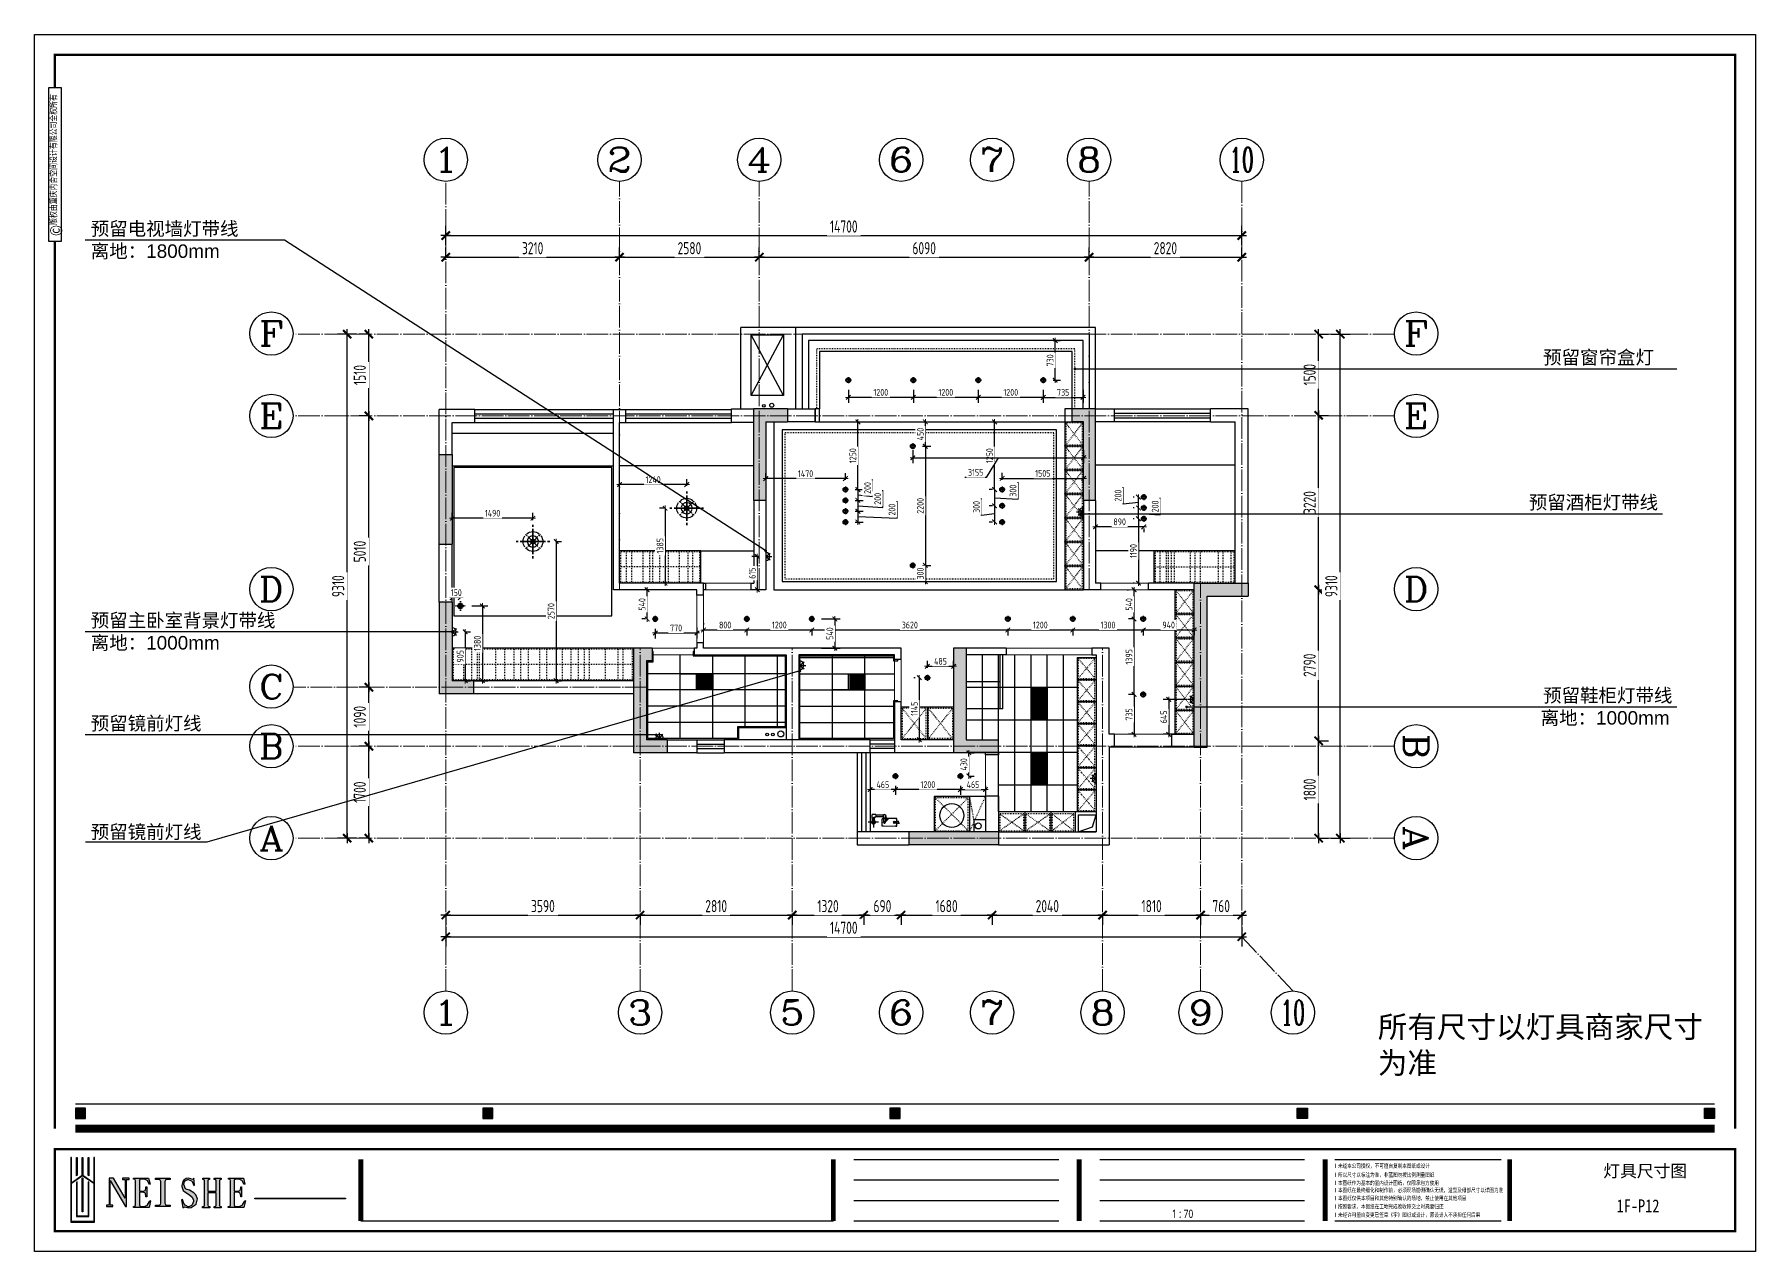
# Model space of a CAD drawing. Header units: inches. Extents: x -50945 to 250244, y -404780 to 18493.
# Drawn here: x 91323 to 123107, y -404780 to -382304 of the extents above; entities that cross this region are included whole.
import ezdxf
from ezdxf.enums import TextEntityAlignment as Align

# ---------------------------------------------------------------- set-up
doc = ezdxf.new("R2010")
doc.units = ezdxf.units.IN
doc.header["$MEASUREMENT"] = 0
doc.linetypes.add('ACAD_ISO03W100', pattern=[30, 12, -18])
doc.linetypes.add('DOTE', pattern=[2.42, 2, -0.2, 0.02, -0.2])
for name, color, linetype in [('0 @ 1 (1)', 7, 'Continuous'), ('15开关布置图-YJ', 2, 'Continuous'), ('AXIS', 1, 'Continuous'), ('AXIS_TEXT', 7, 'Continuous'), ('A图框', 7, 'Continuous'), ('D-ARCHI', 250, 'Continuous'), ('EVH 立面填充', 8, 'Continuous'), ('IBS-003-建筑窗框', 3, 'Continuous'), ('IBS-182-原建筑非承重墙', 150, 'Continuous'), ('IBS-200-原建筑承重墙柱', 200, 'Continuous'), ('IBS-63-原建筑窗', 63, 'Continuous'), ('IDS-030-造型完成面(看线)', 30, 'Continuous'), ('IDS-040-固定高家具', 40, 'Continuous'), ('IFF-51-活动家具', 51, 'Continuous'), ('IRC-2-天花灯具', 2, 'Continuous'), ('IRC-30-天花轮廓线', 30, 'Continuous'), ('外标注', 50, 'Continuous')]:
    doc.layers.add(name, color=color, linetype=linetype)
doc.layers.add('天棚材质标注', color=2, linetype='Continuous', lineweight=5)
doc.layers.add('门', color=65, linetype='Continuous', lineweight=13)
doc.styles.add('04.YBC-外标注3.0', font='', dxfattribs={"width": 0.8, "height": 3})
doc.styles.add('05.YBC-内标注2.5', font='', dxfattribs={"width": 0.8, "height": 2.5})
doc.styles.add('_TCH_AXIS', font='COMPLEX', dxfattribs={"bigfont": 'GBCBIG'})
doc.styles.add('COMPLEX', font='COMPLEX')
doc.styles.add('HBA-DIMT', font='ARCHS.SHX', dxfattribs={"width": 0.8})
doc.styles.get("Standard").update_dxf_attribs({"font": 'Arial.ttf'})
doc.styles.add('宋体', font='', dxfattribs={"width": 0.8})
doc.styles.get('04.YBC-外标注3.0').set_extended_font_data('SimSun')
doc.styles.get('05.YBC-内标注2.5').set_extended_font_data('SimSun')
doc.styles.get('宋体').set_extended_font_data('SimSun')
doc.dimstyles.new('HBA_40', dxfattribs={"dimscale": 50, "dimtxt": 2.5, "dimasz": 0.1, "dimexe": 2, "dimexo": 2.5, "dimgap": 0.6, "dimtad": 1, "dimdec": 0, "dimrnd": 5, "dimzin": 0, "dimtxsty": 'HBA-DIMT', "dimblk": 'HBA_DIMENSION_TICK', "dimblk1": 'HBA_DIMENSION_TICK', "dimblk2": 'HBA_DIMENSION_TICK', "dimcen": 0.125, "dimclrd": 44, "dimclre": 44, "dimclrt": 2, "dimadec": 0, "dimazin": 0, "dimtfac": 1, "dimtdec": 0, "dimtix": 1, "dimtmove": 1, "dimatfit": 3, "dimldrblk": 'HBA_Leader_Dot', "dimfxl": 0, "dimtvp": 1, "dimtfill": 1, "dimtolj": 1, "dimtzin": 0, "dimarcsym": 0})

msp = doc.modelspace()

# ---------------------------------------------------------------- texts
at = {"color": 253, "insert": (120541.39, -403815.63), "char_height": 242.164, "attachment_point": 1, "style": '宋体'}
msp.add_mtext_dynamic_manual_height_columns('1F-P12', width=66.2668, gutter_width=16.21, heights=[0], dxfattribs=at)
at = {"layer": '15开关布置图-YJ', "color": 241}
for s, p in [('预留电视墙灯带线', (92363.82, -386016.18)), ('离地：1800mm', (92363.82, -386430.41)), ('预留窗帘盒灯', (119184.15, -388391.9)), ('预留酒柜灯带线', (118919.67, -391069.25)), ('预留主卧室背景灯带线', (92363.82, -393247.93)), ('离地：1000mm', (92363.82, -393662.15)), ('预留鞋柜灯带线', (119184.15, -394634.56)), ('预留镜前灯线', (92363.82, -395150.39)), ('离地：1000mm', (119138.38, -395048.78)), ('预留镜前灯线', (92363.82, -397154.63))]:
    msp.add_text(s, height=250, dxfattribs=at).set_placement(p)
at = {"layer": '15开关布置图-YJ', "color": 241, "insert": (116132.1, -400429.81), "char_height": 400, "attachment_point": 1}
msp.add_mtext_dynamic_manual_height_columns('{\\fArial Unicode MS|b0|i0|c134|p0;所有尺寸以灯具商家尺寸为准}', width=6146.256, gutter_width=0.5, heights=[0], dxfattribs=at)
at = {"layer": 'A图框', "insert": (120295.43, -403177.71), "char_height": 227.0292, "attachment_point": 1}
msp.add_mtext_dynamic_manual_height_columns('{\\fArial Unicode MS|b0|i0|c134|p0;灯具尺寸图}', width=2770.8358, gutter_width=16.21, heights=[0], dxfattribs=at)

# ---------------------------------------------------------------- blocks, each defined once
blk = doc.blocks.new('11')
at = {"layer": 'IBS-182-原建筑非承重墙'}
for p, q in [((140567, -1131), (140516, -1131)), ((140535, -1131), (140528, -1131)), ((140528, -1166), (140567, -1166)), ((140528, -1166), (140567, -1166)), ((140567, -1131), (140535, -1131)), ((140567, -1131), (140535, -1131)), ((140567, -1166), (140535, -1166)), ((140841, -1081), (140567, -1080)), ((140567, -1080), (140567, -1131)), ((140576, -1080), (140567, -1080)), ((140567, -1080), (140567, -1131)), ((140567, -1101), (140567, -1131)), ((140567, -1131), (140615, -1132)), ((140567, -1166), (140567, -1196)), ((140615, -1166), (140567, -1166)), ((140567, -1166), (140567, -1217)), ((140567, -1166), (140567, -1196)), ((140567, -1208), (140567, -1217)), ((140567, -1217), (140770, -1217)), ((140567, -1217), (140587, -1217)), ((140587, -1217), (140775, -1217)), ((140587, -1217), (140740, -1217)), ((140820, -1081), (140588, -1080)), ((140820, -1081), (140588, -1080)), ((140788, -1145), (140728, -1204)), ((140775, -1157), (140728, -1204)), ((140737, -1214), (140728, -1204)), ((140728, -1204), (140737, -1214)), ((140797, -1154), (140737, -1214)), ((140737, -1214), (140775, -1175)), ((140737, -1214), (140775, -1175)), ((140750, -1227), (140737, -1214)), ((140740, -1217), (140750, -1227)), ((140775, -1227), (140750, -1227)), ((140750, -1227), (140770, -1227)), ((140770, -1217), (140770, -1288)), ((140812, -1227), (140770, -1227)), ((140770, -1269), (140770, -1227)), ((140770, -1227), (140770, -1269)), ((140770, -1269), (140770, -1288)), ((140775, -1157), (140788, -1145)), ((140775, -1149), (140775, -1157)), ((140775, -1149), (140775, -1157)), ((140775, -1149), (140775, -1157)), ((140775, -1217), (140775, -1175)), ((140775, -1175), (140775, -1227)), ((140775, -1175), (140775, -1217)), ((140775, -1217), (140775, -1227)), ((140775, -1217), (140775, -1227)), ((140775, -1227), (140809, -1227)), ((140809, -1218), (140810, -1149)), ((140809, -1227), (140810, -1149)), ((140809, -1218), (140820, -1218)), ((140809, -1218), (140809, -1227)), ((140810, -1145), (140810, -1149)), ((140810, -1149), (140810, -1145)), ((140812, -1252), (140812, -1221)), ((140812, -1252), (140812, -1221)), ((140812, -1252), (140812, -1227)), ((140812, -1252), (140812, -1269)), ((140812, -1252), (140955, -1252)), ((140812, -1286), (140812, -1252)), ((140812, -1286), (140812, -1252)), ((140841, -1081), (140820, -1081)), ((140840, -1209), (140841, -1081)), ((140840, -1101), (140841, -1081)), ((140840, -1197), (140840, -1101)), ((140840, -1209), (140840, -1101)), ((140901, -1150), (141093, -1150)), ((140955, -1252), (140953, -1252)), ((140955, -1252), (140953, -1252)), ((140962, -1248), (140955, -1248)), ((140955, -1290), (140955, -1248)), ((140955, -1251), (140955, -1252)), ((140955, -1251), (140955, -1252)), ((140975, -1234), (140975, -1228)), ((140975, -1228), (140980, -1228)), ((140975, -1248), (140975, -1228)), ((140975, -1228), (141018, -1228)), ((140980, -1228), (140975, -1228)), ((140975, -1228), (140975, -1234)), ((140975, -1234), (140975, -1248)), ((140980, -1248), (140975, -1248)), ((140975, -1248), (140980, -1248)), ((140980, -1150), (140980, -1228)), ((140980, -1180), (140980, -1248)), ((140980, -1180), (140980, -1228)), ((140980, -1228), (141014, -1228)), ((140980, -1248), (140980, -1228)), ((140980, -1228), (141018, -1228)), ((140997, -1245), (140997, -1054)), ((141014, -1150), (141014, -1228)), ((141014, -1228), (141014, -1180)), ((141014, -1228), (141014, -1180)), ((141014, -1228), (141018, -1228)), ((141018, -1228), (141014, -1228)), ((141018, -1228), (141014, -1228)), ((141018, -1235), (141018, -1228)), ((141018, -1235), (141018, -1228)), ((141018, -1228), (141018, -1235)), ((141018, -1235), (141018, -1228)), ((141018, -1228), (141018, -1235)), ((141018, -1235), (141018, -1290)), ((140955, -1286), (140803, -1286)), ((140803, -1286), (140812, -1286)), ((140803, -1286), (140812, -1286)), ((140955, -1290), (140982, -1290)), ((140982, -1290), (141018, -1290))]:
    blk.add_line(p, q, dxfattribs=at)
blk.add_circle((140997, -1150), 34.9, dxfattribs=at)
for start, end in [(0, 180), (0, 180), (180, 240.5217), (180, 240.5217), (299.176, 0), (299.176, 0)]:
    blk.add_arc((140997, -1150), 34.9, start, end, dxfattribs=at)
for centre, major_axis, start_param, end_param in [((140553, -1149), (-17.5, -17.5), -1.141223, -0.024085), ((140540, -1140), (-6.72, -6.72), 4.378011, 6.612288), ((140531, -1157), (-6.72, -6.72), 1.236418, 3.470695), ((140588, -1101), (-14.5, 14.5), 5.495149, 7.065946), ((140587, -1196), (-14.5, 14.5), 0.78276, 2.353557), ((140615, -1149), (-12.1, -12.1), 0.78276, 3.924353), ((140791, -1269), (-15, 15), 0.78276, 2.986227), ((140793, -1149), (-12.1, 12.1), 3.924353, 7.065946), ((140793, -1149), (-4.6, -4.6), 1.568158, 4.709751), ((140791, -1269), (-15, 15), 2.986227, 3.924353), ((140820, -1101), (-14.5, -14.5), 2.353557, 3.924353), ((140820, -1197), (-14.5, -14.5), 0.78276, 2.353557), ((140962, -1234), (-9.66, 9.66), 2.353557, 3.924353), ((140997, -1150), (-12.1, 12.1), 4.709751, 10.992936)]:
    blk.add_ellipse(centre, major_axis=major_axis, ratio=1, start_param=start_param, end_param=end_param, dxfattribs=at)
at = {"layer": 'IBS-182-原建筑非承重墙', "extrusion": (0, 0, -1)}
for start_param, end_param in [(5.500425, 7.071221), (5.500425, 7.071221), (3.929629, 5.500425), (3.929629, 5.500425), (7.071221, 8.642018), (7.071221, 8.642018), (2.358832, 3.929629), (2.358832, 3.929629)]:
    blk.add_ellipse((140997, -1150), major_axis=(-12.1, 12.1), ratio=1, start_param=start_param, end_param=end_param, dxfattribs=at)
blk = doc.blocks.new('HBA_DIMENSION_TICK')
at = {"color": 0, "linetype": 'ByBlock'}
for p, q in [((-10, 0), (0, 0)), ((0, 0), (10, 0))]:
    blk.add_line(p, q, dxfattribs=at)
at = {"color": 50, "linetype": 'ByBlock'}
blk.add_solid([(-10, -7), (-7, -10), (7, 10), (10, 7)], dxfattribs=at)
blk = doc.blocks.new('*D880')
at = {"layer": 'Defpoints', "color": 0, "transparency": 16777216}
for p in [(98919, -398311), (102508, -398311), (102508, -398566)]:
    blk.add_point(p, dxfattribs=at)
at = {"layer": '外标注', "color": 44, "lineweight": -2, "transparency": 16777216}
for p, q in [((98919, -398536), (98919, -398746)), ((98928, -398566), (102499, -398566)), ((102508, -398536), (102508, -398746))]:
    blk.add_line(p, q, dxfattribs=at)
at = {"layer": '外标注', "color": 44, "lineweight": -2, "transparency": 16777216, "xscale": 9, "yscale": 9, "zscale": 9, "rotation": 180}
blk.add_blockref('HBA_DIMENSION_TICK', (98919, -398566), dxfattribs=at)
at = {"layer": '外标注', "color": 44, "lineweight": -2, "transparency": 16777216, "xscale": 9, "yscale": 9, "zscale": 9}
blk.add_blockref('HBA_DIMENSION_TICK', (102508, -398566), dxfattribs=at)
at = {"layer": '外标注', "color": 2, "transparency": 16777216, "insert": (100714, -398400), "char_height": 225, "attachment_point": 5, "style": 'HBA-DIMT', "bg_fill": 3, "box_fill_scale": 1.25, "bg_fill_color": 256, "bg_fill_true_color": 13158600, "bg_fill_transparency": 0}
blk.add_mtext('\\A1;3590', dxfattribs=at)
blk = doc.blocks.new('HBA_Leader_Dot')
at = {"color": 0, "linetype": 'ByBlock'}
blk.add_line((-5, 0), (-10, 0), dxfattribs=at)
at = {"color": 0, "linetype": 'ByBlock', "const_width": 5}
blk.add_lwpolyline([(-2.5, 0, 1), (2.5, 0, 1)], format="xyb", close=True, dxfattribs=at)
blk = doc.blocks.new('*D881')
at = {"layer": 'Defpoints', "color": 0, "transparency": 16777216}
for p in [(102508, -398311), (105318, -398311), (105318, -398566)]:
    blk.add_point(p, dxfattribs=at)
at = {"layer": '外标注', "color": 44, "lineweight": -2, "transparency": 16777216}
for p, q in [((102508, -398536), (102508, -398746)), ((102517, -398566), (105309, -398566)), ((105318, -398536), (105318, -398746))]:
    blk.add_line(p, q, dxfattribs=at)
at = {"layer": '外标注', "color": 44, "lineweight": -2, "transparency": 16777216, "xscale": 9, "yscale": 9, "zscale": 9, "rotation": 180}
blk.add_blockref('HBA_DIMENSION_TICK', (102508, -398566), dxfattribs=at)
at = {"layer": '外标注', "color": 44, "lineweight": -2, "transparency": 16777216, "xscale": 9, "yscale": 9, "zscale": 9}
blk.add_blockref('HBA_DIMENSION_TICK', (105318, -398566), dxfattribs=at)
at = {"layer": '外标注', "color": 2, "transparency": 16777216, "insert": (103913, -398400), "char_height": 225, "attachment_point": 5, "style": 'HBA-DIMT', "bg_fill": 3, "box_fill_scale": 1.25, "bg_fill_color": 256, "bg_fill_true_color": 13158600, "bg_fill_transparency": 0}
blk.add_mtext('\\A1;2810', dxfattribs=at)
blk = doc.blocks.new('*D882')
at = {"layer": 'Defpoints', "color": 0, "transparency": 16777216}
for p in [(105318, -398311), (106638, -398311), (106638, -398566)]:
    blk.add_point(p, dxfattribs=at)
at = {"layer": '外标注', "color": 44, "lineweight": -2, "transparency": 16777216}
for p, q in [((105318, -398536), (105318, -398746)), ((105327, -398566), (106629, -398566)), ((106638, -398536), (106638, -398746))]:
    blk.add_line(p, q, dxfattribs=at)
at = {"layer": '外标注', "color": 44, "lineweight": -2, "transparency": 16777216, "xscale": 9, "yscale": 9, "zscale": 9, "rotation": 180}
blk.add_blockref('HBA_DIMENSION_TICK', (105318, -398566), dxfattribs=at)
at = {"layer": '外标注', "color": 44, "lineweight": -2, "transparency": 16777216, "xscale": 9, "yscale": 9, "zscale": 9}
blk.add_blockref('HBA_DIMENSION_TICK', (106638, -398566), dxfattribs=at)
at = {"layer": '外标注', "color": 2, "transparency": 16777216, "insert": (105978, -398400), "char_height": 225, "attachment_point": 5, "style": 'HBA-DIMT', "bg_fill": 3, "box_fill_scale": 1.25, "bg_fill_color": 256, "bg_fill_true_color": 13158600, "bg_fill_transparency": 0}
blk.add_mtext('\\A1;1320', dxfattribs=at)
blk = doc.blocks.new('*D883')
at = {"layer": '外标注', "color": 44, "lineweight": -2, "transparency": 16777216}
for p, q in [((106638, -398536), (106638, -398746)), ((106647, -398566), (107319, -398566)), ((107328, -398536), (107328, -398746))]:
    blk.add_line(p, q, dxfattribs=at)
at = {"layer": '外标注', "color": 44, "lineweight": -2, "transparency": 16777216, "xscale": 9, "yscale": 9, "zscale": 9, "rotation": 180}
blk.add_blockref('HBA_DIMENSION_TICK', (106638, -398566), dxfattribs=at)
at = {"layer": '外标注', "color": 44, "lineweight": -2, "transparency": 16777216, "xscale": 9, "yscale": 9, "zscale": 9}
blk.add_blockref('HBA_DIMENSION_TICK', (107328, -398566), dxfattribs=at)
at = {"layer": '外标注', "color": 2, "transparency": 16777216, "insert": (106983, -398400), "char_height": 225, "attachment_point": 5, "style": 'HBA-DIMT', "bg_fill": 3, "box_fill_scale": 1.25, "bg_fill_color": 256, "bg_fill_true_color": 13158600, "bg_fill_transparency": 0}
blk.add_mtext('\\A1;690', dxfattribs=at)
at = {"layer": 'Defpoints', "color": 0, "transparency": 16777216}
for p in [(106638, -398311), (107328, -398311), (107328, -398566)]:
    blk.add_point(p, dxfattribs=at)
blk = doc.blocks.new('*D884')
at = {"layer": 'Defpoints', "color": 0, "transparency": 16777216}
for p in [(107328, -398311), (109008, -398311), (109008, -398566)]:
    blk.add_point(p, dxfattribs=at)
at = {"layer": '外标注', "color": 44, "lineweight": -2, "transparency": 16777216}
for p, q in [((107328, -398536), (107328, -398746)), ((107337, -398566), (108999, -398566)), ((109008, -398536), (109008, -398746))]:
    blk.add_line(p, q, dxfattribs=at)
at = {"layer": '外标注', "color": 44, "lineweight": -2, "transparency": 16777216, "xscale": 9, "yscale": 9, "zscale": 9, "rotation": 180}
blk.add_blockref('HBA_DIMENSION_TICK', (107328, -398566), dxfattribs=at)
at = {"layer": '外标注', "color": 44, "lineweight": -2, "transparency": 16777216, "xscale": 9, "yscale": 9, "zscale": 9}
blk.add_blockref('HBA_DIMENSION_TICK', (109008, -398566), dxfattribs=at)
at = {"layer": '外标注', "color": 2, "transparency": 16777216, "insert": (108168, -398400), "char_height": 225, "attachment_point": 5, "style": 'HBA-DIMT', "bg_fill": 3, "box_fill_scale": 1.25, "bg_fill_color": 256, "bg_fill_true_color": 13158600, "bg_fill_transparency": 0}
blk.add_mtext('\\A1;1680', dxfattribs=at)
blk = doc.blocks.new('*D885')
at = {"layer": 'Defpoints', "color": 0, "transparency": 16777216}
for p in [(109008, -398311), (111048, -398311), (111048, -398566)]:
    blk.add_point(p, dxfattribs=at)
at = {"layer": '外标注', "color": 44, "lineweight": -2, "transparency": 16777216}
for p, q in [((109008, -398536), (109008, -398746)), ((109017, -398566), (111039, -398566)), ((111048, -398536), (111048, -398746))]:
    blk.add_line(p, q, dxfattribs=at)
at = {"layer": '外标注', "color": 44, "lineweight": -2, "transparency": 16777216, "xscale": 9, "yscale": 9, "zscale": 9, "rotation": 180}
blk.add_blockref('HBA_DIMENSION_TICK', (109008, -398566), dxfattribs=at)
at = {"layer": '外标注', "color": 44, "lineweight": -2, "transparency": 16777216, "xscale": 9, "yscale": 9, "zscale": 9}
blk.add_blockref('HBA_DIMENSION_TICK', (111048, -398566), dxfattribs=at)
at = {"layer": '外标注', "color": 2, "transparency": 16777216, "insert": (110028, -398400), "char_height": 225, "attachment_point": 5, "style": 'HBA-DIMT', "bg_fill": 3, "box_fill_scale": 1.25, "bg_fill_color": 256, "bg_fill_true_color": 13158600, "bg_fill_transparency": 0}
blk.add_mtext('\\A1;2040', dxfattribs=at)
blk = doc.blocks.new('*D886')
at = {"layer": 'Defpoints', "color": 0, "transparency": 16777216}
for p in [(111048, -398311), (112859, -398311), (112859, -398566)]:
    blk.add_point(p, dxfattribs=at)
at = {"layer": '外标注', "color": 44, "lineweight": -2, "transparency": 16777216}
for p, q in [((111048, -398536), (111048, -398746)), ((111057, -398566), (112850, -398566)), ((112859, -398536), (112859, -398746))]:
    blk.add_line(p, q, dxfattribs=at)
at = {"layer": '外标注', "color": 44, "lineweight": -2, "transparency": 16777216, "xscale": 9, "yscale": 9, "zscale": 9, "rotation": 180}
blk.add_blockref('HBA_DIMENSION_TICK', (111048, -398566), dxfattribs=at)
at = {"layer": '外标注', "color": 44, "lineweight": -2, "transparency": 16777216, "xscale": 9, "yscale": 9, "zscale": 9}
blk.add_blockref('HBA_DIMENSION_TICK', (112859, -398566), dxfattribs=at)
at = {"layer": '外标注', "color": 2, "transparency": 16777216, "insert": (111954, -398400), "char_height": 225, "attachment_point": 5, "style": 'HBA-DIMT', "bg_fill": 3, "box_fill_scale": 1.25, "bg_fill_color": 256, "bg_fill_true_color": 13158600, "bg_fill_transparency": 0}
blk.add_mtext('\\A1;1810', dxfattribs=at)
blk = doc.blocks.new('*D887')
at = {"layer": 'Defpoints', "color": 0, "transparency": 16777216}
for p in [(112859, -398311), (113619, -398311), (113619, -398566)]:
    blk.add_point(p, dxfattribs=at)
at = {"layer": '外标注', "color": 44, "lineweight": -2, "transparency": 16777216}
for p, q in [((112859, -398536), (112859, -398746)), ((112868, -398566), (113610, -398566)), ((113619, -398536), (113619, -398746))]:
    blk.add_line(p, q, dxfattribs=at)
at = {"layer": '外标注', "color": 44, "lineweight": -2, "transparency": 16777216, "xscale": 9, "yscale": 9, "zscale": 9, "rotation": 180}
blk.add_blockref('HBA_DIMENSION_TICK', (112859, -398566), dxfattribs=at)
at = {"layer": '外标注', "color": 44, "lineweight": -2, "transparency": 16777216, "xscale": 9, "yscale": 9, "zscale": 9}
blk.add_blockref('HBA_DIMENSION_TICK', (113619, -398566), dxfattribs=at)
at = {"layer": '外标注', "color": 2, "transparency": 16777216, "insert": (113239, -398400), "char_height": 225, "attachment_point": 5, "style": 'HBA-DIMT', "bg_fill": 3, "box_fill_scale": 1.25, "bg_fill_color": 256, "bg_fill_true_color": 13158600, "bg_fill_transparency": 0}
blk.add_mtext('\\A1;760', dxfattribs=at)
blk = doc.blocks.new('*D888')
at = {"layer": 'Defpoints', "color": 0, "transparency": 16777216}
for p in [(98919, -398566), (113619, -398566), (113619, -398966)]:
    blk.add_point(p, dxfattribs=at)
at = {"layer": '外标注', "color": 44, "lineweight": -2, "transparency": 16777216}
for p, q in [((98919, -398791), (98919, -399146)), ((113619, -398791), (113619, -399146)), ((98928, -398966), (113610, -398966))]:
    blk.add_line(p, q, dxfattribs=at)
at = {"layer": '外标注', "color": 44, "lineweight": -2, "transparency": 16777216, "xscale": 9, "yscale": 9, "zscale": 9, "rotation": 180}
blk.add_blockref('HBA_DIMENSION_TICK', (98919, -398966), dxfattribs=at)
at = {"layer": '外标注', "color": 44, "lineweight": -2, "transparency": 16777216, "xscale": 9, "yscale": 9, "zscale": 9}
blk.add_blockref('HBA_DIMENSION_TICK', (113619, -398966), dxfattribs=at)
at = {"layer": '外标注', "color": 2, "transparency": 16777216, "insert": (106269, -398800), "char_height": 225, "attachment_point": 5, "style": 'HBA-DIMT', "bg_fill": 3, "box_fill_scale": 1.25, "bg_fill_color": 256, "bg_fill_true_color": 13158600, "bg_fill_transparency": 0}
blk.add_mtext('\\A1;14700', dxfattribs=at)
blk = doc.blocks.new('*D889')
at = {"layer": 'Defpoints', "color": 0, "transparency": 16777216}
for p in [(114797, -395348), (115039, -395348), (114797, -397146)]:
    blk.add_point(p, dxfattribs=at)
at = {"layer": '外标注', "color": 44, "lineweight": -2, "transparency": 16777216}
for p, q in [((115022, -395348), (115219, -395348)), ((115039, -397137), (115039, -395357)), ((115022, -397146), (115219, -397146))]:
    blk.add_line(p, q, dxfattribs=at)
at = {"layer": '外标注', "color": 44, "lineweight": -2, "transparency": 16777216, "xscale": 9, "yscale": 9, "zscale": 9}
for p, rotation in [((115039, -395348), 90), ((115039, -397146), 270)]:
    blk.add_blockref('HBA_DIMENSION_TICK', p, dxfattribs=dict(at, rotation=rotation))
at = {"layer": '外标注', "color": 2, "transparency": 16777216, "insert": (114872, -396247), "char_height": 225, "attachment_point": 5, "rotation": 90, "style": 'HBA-DIMT', "bg_fill": 3, "box_fill_scale": 1.25, "bg_fill_color": 256, "bg_fill_true_color": 13158600, "bg_fill_transparency": 0}
blk.add_mtext('\\A1;1800', dxfattribs=at)
blk = doc.blocks.new('*D890')
at = {"layer": 'Defpoints', "color": 0, "transparency": 16777216}
for p in [(114797, -392558), (115039, -392558), (114797, -395348)]:
    blk.add_point(p, dxfattribs=at)
at = {"layer": '外标注', "color": 44, "lineweight": -2, "transparency": 16777216}
for p, q in [((115022, -392558), (115219, -392558)), ((115039, -395339), (115039, -392567)), ((115022, -395348), (115219, -395348))]:
    blk.add_line(p, q, dxfattribs=at)
at = {"layer": '外标注', "color": 44, "lineweight": -2, "transparency": 16777216, "xscale": 9, "yscale": 9, "zscale": 9}
for p, rotation in [((115039, -392558), 90), ((115039, -395348), 270)]:
    blk.add_blockref('HBA_DIMENSION_TICK', p, dxfattribs=dict(at, rotation=rotation))
at = {"layer": '外标注', "color": 2, "transparency": 16777216, "insert": (114872, -393953), "char_height": 225, "attachment_point": 5, "rotation": 90, "style": 'HBA-DIMT', "bg_fill": 3, "box_fill_scale": 1.25, "bg_fill_color": 256, "bg_fill_true_color": 13158600, "bg_fill_transparency": 0}
blk.add_mtext('\\A1;2790', dxfattribs=at)
blk = doc.blocks.new('*D891')
at = {"layer": 'Defpoints', "color": 0, "transparency": 16777216}
for p in [(114797, -389338), (115039, -389338), (114797, -392558)]:
    blk.add_point(p, dxfattribs=at)
at = {"layer": '外标注', "color": 44, "lineweight": -2, "transparency": 16777216}
for p, q in [((115022, -389338), (115219, -389338)), ((115039, -392549), (115039, -389347)), ((115022, -392558), (115219, -392558))]:
    blk.add_line(p, q, dxfattribs=at)
at = {"layer": '外标注', "color": 44, "lineweight": -2, "transparency": 16777216, "xscale": 9, "yscale": 9, "zscale": 9}
for p, rotation in [((115039, -389338), 90), ((115039, -392558), 270)]:
    blk.add_blockref('HBA_DIMENSION_TICK', p, dxfattribs=dict(at, rotation=rotation))
at = {"layer": '外标注', "color": 2, "transparency": 16777216, "insert": (114872, -390948), "char_height": 225, "attachment_point": 5, "rotation": 90, "style": 'HBA-DIMT', "bg_fill": 3, "box_fill_scale": 1.25, "bg_fill_color": 256, "bg_fill_true_color": 13158600, "bg_fill_transparency": 0}
blk.add_mtext('\\A1;3220', dxfattribs=at)
blk = doc.blocks.new('*D892')
at = {"layer": 'Defpoints', "color": 0, "transparency": 16777216}
for p in [(114797, -387838), (115039, -387838), (114797, -389338)]:
    blk.add_point(p, dxfattribs=at)
at = {"layer": '外标注', "color": 44, "lineweight": -2, "transparency": 16777216}
for p, q in [((115022, -387838), (115219, -387838)), ((115039, -389329), (115039, -387847)), ((115022, -389338), (115219, -389338))]:
    blk.add_line(p, q, dxfattribs=at)
at = {"layer": '外标注', "color": 44, "lineweight": -2, "transparency": 16777216, "xscale": 9, "yscale": 9, "zscale": 9}
for p, rotation in [((115039, -387838), 90), ((115039, -389338), 270)]:
    blk.add_blockref('HBA_DIMENSION_TICK', p, dxfattribs=dict(at, rotation=rotation))
at = {"layer": '外标注', "color": 2, "transparency": 16777216, "insert": (114872, -388588), "char_height": 225, "attachment_point": 5, "rotation": 90, "style": 'HBA-DIMT', "bg_fill": 3, "box_fill_scale": 1.25, "bg_fill_color": 256, "bg_fill_true_color": 13158600, "bg_fill_transparency": 0}
blk.add_mtext('\\A1;1500', dxfattribs=at)
blk = doc.blocks.new('*D893')
at = {"layer": 'Defpoints', "color": 0, "transparency": 16777216}
for p in [(115039, -387838), (115439, -387838), (115039, -397146)]:
    blk.add_point(p, dxfattribs=at)
at = {"layer": '外标注', "color": 44, "lineweight": -2, "transparency": 16777216}
for p, q in [((115264, -387838), (115619, -387838)), ((115439, -397137), (115439, -387847)), ((115264, -397146), (115619, -397146))]:
    blk.add_line(p, q, dxfattribs=at)
at = {"layer": '外标注', "color": 44, "lineweight": -2, "transparency": 16777216, "xscale": 9, "yscale": 9, "zscale": 9}
for p, rotation in [((115439, -387838), 90), ((115439, -397146), 270)]:
    blk.add_blockref('HBA_DIMENSION_TICK', p, dxfattribs=dict(at, rotation=rotation))
at = {"layer": '外标注', "color": 2, "transparency": 16777216, "insert": (115272, -392492), "char_height": 225, "attachment_point": 5, "rotation": 90, "style": 'HBA-DIMT', "bg_fill": 3, "box_fill_scale": 1.25, "bg_fill_color": 256, "bg_fill_true_color": 13158600, "bg_fill_transparency": 0}
blk.add_mtext('\\A1;9310', dxfattribs=at)
blk = doc.blocks.new('*D894')
at = {"layer": 'Defpoints', "color": 0, "transparency": 16777216}
for p in [(102129, -386418), (98919, -386642), (102129, -386642)]:
    blk.add_point(p, dxfattribs=at)
at = {"layer": '外标注', "color": 44, "lineweight": -2, "transparency": 16777216}
for p, q in [((98919, -386418), (98919, -386238)), ((98928, -386418), (102120, -386418)), ((102129, -386418), (102129, -386238))]:
    blk.add_line(p, q, dxfattribs=at)
at = {"layer": '外标注', "color": 44, "lineweight": -2, "transparency": 16777216, "xscale": 9, "yscale": 9, "zscale": 9, "rotation": 180}
blk.add_blockref('HBA_DIMENSION_TICK', (98919, -386418), dxfattribs=at)
at = {"layer": '外标注', "color": 44, "lineweight": -2, "transparency": 16777216, "xscale": 9, "yscale": 9, "zscale": 9}
blk.add_blockref('HBA_DIMENSION_TICK', (102129, -386418), dxfattribs=at)
at = {"layer": '外标注', "color": 2, "transparency": 16777216, "insert": (100524, -386251), "char_height": 225, "attachment_point": 5, "style": 'HBA-DIMT', "bg_fill": 3, "box_fill_scale": 1.25, "bg_fill_color": 256, "bg_fill_true_color": 13158600, "bg_fill_transparency": 0}
blk.add_mtext('\\A1;3210', dxfattribs=at)
blk = doc.blocks.new('*D895')
at = {"layer": 'Defpoints', "color": 0, "transparency": 16777216}
for p in [(104709, -386418), (102129, -386642), (104709, -386642)]:
    blk.add_point(p, dxfattribs=at)
at = {"layer": '外标注', "color": 44, "lineweight": -2, "transparency": 16777216}
for p, q in [((102129, -386418), (102129, -386238)), ((102138, -386418), (104700, -386418)), ((104709, -386418), (104709, -386238))]:
    blk.add_line(p, q, dxfattribs=at)
at = {"layer": '外标注', "color": 44, "lineweight": -2, "transparency": 16777216, "xscale": 9, "yscale": 9, "zscale": 9, "rotation": 180}
blk.add_blockref('HBA_DIMENSION_TICK', (102129, -386418), dxfattribs=at)
at = {"layer": '外标注', "color": 44, "lineweight": -2, "transparency": 16777216, "xscale": 9, "yscale": 9, "zscale": 9}
blk.add_blockref('HBA_DIMENSION_TICK', (104709, -386418), dxfattribs=at)
at = {"layer": '外标注', "color": 2, "transparency": 16777216, "insert": (103419, -386251), "char_height": 225, "attachment_point": 5, "style": 'HBA-DIMT', "bg_fill": 3, "box_fill_scale": 1.25, "bg_fill_color": 256, "bg_fill_true_color": 13158600, "bg_fill_transparency": 0}
blk.add_mtext('\\A1;2580', dxfattribs=at)
blk = doc.blocks.new('*D896')
at = {"layer": 'Defpoints', "color": 0, "transparency": 16777216}
for p in [(110799, -386418), (104709, -386642), (110799, -386642)]:
    blk.add_point(p, dxfattribs=at)
at = {"layer": '外标注', "color": 44, "lineweight": -2, "transparency": 16777216}
for p, q in [((104709, -386418), (104709, -386238)), ((104718, -386418), (110790, -386418)), ((110799, -386418), (110799, -386238))]:
    blk.add_line(p, q, dxfattribs=at)
at = {"layer": '外标注', "color": 44, "lineweight": -2, "transparency": 16777216, "xscale": 9, "yscale": 9, "zscale": 9, "rotation": 180}
blk.add_blockref('HBA_DIMENSION_TICK', (104709, -386418), dxfattribs=at)
at = {"layer": '外标注', "color": 44, "lineweight": -2, "transparency": 16777216, "xscale": 9, "yscale": 9, "zscale": 9}
blk.add_blockref('HBA_DIMENSION_TICK', (110799, -386418), dxfattribs=at)
at = {"layer": '外标注', "color": 2, "transparency": 16777216, "insert": (107754, -386251), "char_height": 225, "attachment_point": 5, "style": 'HBA-DIMT', "bg_fill": 3, "box_fill_scale": 1.25, "bg_fill_color": 256, "bg_fill_true_color": 13158600, "bg_fill_transparency": 0}
blk.add_mtext('\\A1;6090', dxfattribs=at)
blk = doc.blocks.new('*D897')
at = {"layer": 'Defpoints', "color": 0, "transparency": 16777216}
for p in [(113619, -386418), (110799, -386642), (113619, -386642)]:
    blk.add_point(p, dxfattribs=at)
at = {"layer": '外标注', "color": 44, "lineweight": -2, "transparency": 16777216}
for p, q in [((110799, -386418), (110799, -386238)), ((110808, -386418), (113610, -386418)), ((113619, -386418), (113619, -386238))]:
    blk.add_line(p, q, dxfattribs=at)
at = {"layer": '外标注', "color": 44, "lineweight": -2, "transparency": 16777216, "xscale": 9, "yscale": 9, "zscale": 9, "rotation": 180}
blk.add_blockref('HBA_DIMENSION_TICK', (110799, -386418), dxfattribs=at)
at = {"layer": '外标注', "color": 44, "lineweight": -2, "transparency": 16777216, "xscale": 9, "yscale": 9, "zscale": 9}
blk.add_blockref('HBA_DIMENSION_TICK', (113619, -386418), dxfattribs=at)
at = {"layer": '外标注', "color": 2, "transparency": 16777216, "insert": (112209, -386251), "char_height": 225, "attachment_point": 5, "style": 'HBA-DIMT', "bg_fill": 3, "box_fill_scale": 1.25, "bg_fill_color": 256, "bg_fill_true_color": 13158600, "bg_fill_transparency": 0}
blk.add_mtext('\\A1;2820', dxfattribs=at)
blk = doc.blocks.new('*D898')
at = {"layer": 'Defpoints', "color": 0, "transparency": 16777216}
for p in [(113619, -386018), (98919, -386418), (113619, -386418)]:
    blk.add_point(p, dxfattribs=at)
at = {"layer": '外标注', "color": 44, "lineweight": -2, "transparency": 16777216}
for p, q in [((98919, -386193), (98919, -385838)), ((113619, -386193), (113619, -385838)), ((98928, -386018), (113610, -386018))]:
    blk.add_line(p, q, dxfattribs=at)
at = {"layer": '外标注', "color": 44, "lineweight": -2, "transparency": 16777216, "xscale": 9, "yscale": 9, "zscale": 9, "rotation": 180}
blk.add_blockref('HBA_DIMENSION_TICK', (98919, -386018), dxfattribs=at)
at = {"layer": '外标注', "color": 44, "lineweight": -2, "transparency": 16777216, "xscale": 9, "yscale": 9, "zscale": 9}
blk.add_blockref('HBA_DIMENSION_TICK', (113619, -386018), dxfattribs=at)
at = {"layer": '外标注', "color": 2, "transparency": 16777216, "insert": (106269, -385851), "char_height": 225, "attachment_point": 5, "style": 'HBA-DIMT', "bg_fill": 3, "box_fill_scale": 1.25, "bg_fill_color": 256, "bg_fill_true_color": 13158600, "bg_fill_transparency": 0}
blk.add_mtext('\\A1;14700', dxfattribs=at)
blk = doc.blocks.new('*D899')
at = {"layer": 'Defpoints', "color": 0, "transparency": 16777216}
for p in [(97499, -395448), (97700, -395448), (97700, -397146)]:
    blk.add_point(p, dxfattribs=at)
at = {"layer": '外标注', "color": 44, "lineweight": -2, "transparency": 16777216}
for p, q in [((97499, -395448), (97319, -395448)), ((97499, -397137), (97499, -395457)), ((97499, -397146), (97319, -397146))]:
    blk.add_line(p, q, dxfattribs=at)
at = {"layer": '外标注', "color": 44, "lineweight": -2, "transparency": 16777216, "xscale": 9, "yscale": 9, "zscale": 9}
for p, rotation in [((97499, -395448), 90), ((97499, -397146), 270)]:
    blk.add_blockref('HBA_DIMENSION_TICK', p, dxfattribs=dict(at, rotation=rotation))
at = {"layer": '外标注', "color": 2, "transparency": 16777216, "insert": (97332, -396297), "char_height": 225, "attachment_point": 5, "rotation": 90, "style": 'HBA-DIMT', "bg_fill": 3, "box_fill_scale": 1.25, "bg_fill_color": 256, "bg_fill_true_color": 13158600, "bg_fill_transparency": 0}
blk.add_mtext('\\A1;1700', dxfattribs=at)
blk = doc.blocks.new('*D900')
at = {"layer": 'Defpoints', "color": 0, "transparency": 16777216}
for p in [(97499, -394358), (97700, -394358), (97700, -395448)]:
    blk.add_point(p, dxfattribs=at)
at = {"layer": '外标注', "color": 44, "lineweight": -2, "transparency": 16777216}
for p, q in [((97499, -394358), (97319, -394358)), ((97499, -395439), (97499, -394367)), ((97499, -395448), (97319, -395448))]:
    blk.add_line(p, q, dxfattribs=at)
at = {"layer": '外标注', "color": 44, "lineweight": -2, "transparency": 16777216, "xscale": 9, "yscale": 9, "zscale": 9}
for p, rotation in [((97499, -394358), 90), ((97499, -395448), 270)]:
    blk.add_blockref('HBA_DIMENSION_TICK', p, dxfattribs=dict(at, rotation=rotation))
at = {"layer": '外标注', "color": 2, "transparency": 16777216, "insert": (97332, -394903), "char_height": 225, "attachment_point": 5, "rotation": 90, "style": 'HBA-DIMT', "bg_fill": 3, "box_fill_scale": 1.25, "bg_fill_color": 256, "bg_fill_true_color": 13158600, "bg_fill_transparency": 0}
blk.add_mtext('\\A1;1090', dxfattribs=at)
blk = doc.blocks.new('*D901')
at = {"layer": 'Defpoints', "color": 0, "transparency": 16777216}
for p in [(97499, -389348), (97700, -389348), (97700, -394358)]:
    blk.add_point(p, dxfattribs=at)
at = {"layer": '外标注', "color": 44, "lineweight": -2, "transparency": 16777216}
for p, q in [((97499, -389348), (97319, -389348)), ((97499, -394349), (97499, -389357)), ((97499, -394358), (97319, -394358))]:
    blk.add_line(p, q, dxfattribs=at)
at = {"layer": '外标注', "color": 44, "lineweight": -2, "transparency": 16777216, "xscale": 9, "yscale": 9, "zscale": 9}
for p, rotation in [((97499, -389348), 90), ((97499, -394358), 270)]:
    blk.add_blockref('HBA_DIMENSION_TICK', p, dxfattribs=dict(at, rotation=rotation))
at = {"layer": '外标注', "color": 2, "transparency": 16777216, "insert": (97332, -391853), "char_height": 225, "attachment_point": 5, "rotation": 90, "style": 'HBA-DIMT', "bg_fill": 3, "box_fill_scale": 1.25, "bg_fill_color": 256, "bg_fill_true_color": 13158600, "bg_fill_transparency": 0}
blk.add_mtext('\\A1;5010', dxfattribs=at)
blk = doc.blocks.new('*D902')
at = {"layer": 'Defpoints', "color": 0, "transparency": 16777216}
for p in [(97499, -387838), (97700, -387838), (97700, -389348)]:
    blk.add_point(p, dxfattribs=at)
at = {"layer": '外标注', "color": 44, "lineweight": -2, "transparency": 16777216}
for p, q in [((97499, -387838), (97319, -387838)), ((97499, -389339), (97499, -387847)), ((97499, -389348), (97319, -389348))]:
    blk.add_line(p, q, dxfattribs=at)
at = {"layer": '外标注', "color": 44, "lineweight": -2, "transparency": 16777216, "xscale": 9, "yscale": 9, "zscale": 9}
for p, rotation in [((97499, -387838), 90), ((97499, -389348), 270)]:
    blk.add_blockref('HBA_DIMENSION_TICK', p, dxfattribs=dict(at, rotation=rotation))
at = {"layer": '外标注', "color": 2, "transparency": 16777216, "insert": (97332, -388593), "char_height": 225, "attachment_point": 5, "rotation": 90, "style": 'HBA-DIMT', "bg_fill": 3, "box_fill_scale": 1.25, "bg_fill_color": 256, "bg_fill_true_color": 13158600, "bg_fill_transparency": 0}
blk.add_mtext('\\A1;1510', dxfattribs=at)
blk = doc.blocks.new('*D903')
at = {"layer": 'Defpoints', "color": 0, "transparency": 16777216}
for p in [(97099, -387838), (97499, -387838), (97499, -397146)]:
    blk.add_point(p, dxfattribs=at)
at = {"layer": '外标注', "color": 44, "lineweight": -2, "transparency": 16777216}
for p, q in [((97274, -387838), (96919, -387838)), ((97099, -397137), (97099, -387847)), ((97274, -397146), (96919, -397146))]:
    blk.add_line(p, q, dxfattribs=at)
at = {"layer": '外标注', "color": 44, "lineweight": -2, "transparency": 16777216, "xscale": 9, "yscale": 9, "zscale": 9}
for p, rotation in [((97099, -387838), 90), ((97099, -397146), 270)]:
    blk.add_blockref('HBA_DIMENSION_TICK', p, dxfattribs=dict(at, rotation=rotation))
at = {"layer": '外标注', "color": 2, "transparency": 16777216, "insert": (96932, -392492), "char_height": 225, "attachment_point": 5, "rotation": 90, "style": 'HBA-DIMT', "bg_fill": 3, "box_fill_scale": 1.25, "bg_fill_color": 256, "bg_fill_true_color": 13158600, "bg_fill_transparency": 0}
blk.add_mtext('\\A1;9310', dxfattribs=at)
blk = doc.blocks.new('_AXISO')
blk.add_circle((0, 0), 0.5)
at = {"layer": 'AXIS_TEXT', "style": 'COMPLEX', "width": 1.041667}
blk.add_attdef('A', text='', height=0.56, dxfattribs=at).set_placement((-0.25, -0.28), (0.25, -0.28), align=Align.FIT)
blk = doc.blocks.new('gegwe')
h = blk.add_hatch(color=9)
h.paths.add_polyline_path([(189652, -49616), (189652, -49028), (189629, -49028), (189629, -49617), (189269, -49867), (189269, -49028), (189267, -49028), (189246, -49028), (189246, -51182), (190039, -51182), (190039, -49027), (190014, -49027), (190014, -49865), (190014, -49868)])
h.paths.add_polyline_path([(190014, -49898), (190014, -51161), (189269, -51161), (189269, -49898), (189642, -49636)], flags=16)
h.paths.add_polyline_path([(189641, -49706), (189653, -49716), (189653, -50844), (189629, -50844), (189629, -49716)], flags=0)
h.paths.add_polyline_path([(189825, -49834), (189847, -49852), (189847, -51000), (189439, -51000), (189439, -49849), (189461, -49834), (189461, -50979), (189825, -50979)], flags=0)
h.paths.add_polyline_path([(189439, -49636), (189459, -49620), (189459, -49028), (189439, -49028)], flags=17)
h.paths.add_polyline_path([(189822, -49620), (189847, -49637), (189847, -49027), (189822, -49027)])
at = {"color": 9}
for points in [[(189267, -49028), (189246, -49028), (189246, -51182), (190039, -51182), (190039, -49027), (190014, -49027), (190014, -49865), (190014, -49868)], [(189269, -49867), (189269, -49028), (189267, -49028)], [(189269, -49867), (189629, -49617), (189629, -49028)], [(189439, -49028), (189459, -49028), (189459, -49620), (189439, -49636), (189439, -49028)], [(189629, -49028), (189650, -49028), (189652, -49028), (189652, -49616), (190014, -49868)], [(190014, -49898), (189642, -49636), (189269, -49898)], [(190014, -49898), (190014, -51161), (189269, -51161), (189269, -49898)], [(189439, -49849), (189439, -51000), (189847, -51000), (189847, -49852), (189825, -49834), (189825, -50979), (189461, -50979), (189461, -49834), (189461, -49834), (189439, -49849)], [(189641, -49706), (189653, -49716), (189653, -50844), (189629, -50844), (189629, -49716), (189641, -49706)]]:
    blk.add_lwpolyline(points, dxfattribs=at)
blk.add_lwpolyline([(189822, -49027), (189842, -49027), (189847, -49027), (189847, -49637), (189822, -49620), (189822, -49027)], close=True, dxfattribs=at)
blk = doc.blocks.new('gegeg')
at = {"layer": 'A图框'}
h = blk.add_hatch(color=256, dxfattribs=at)
h.dxf.hatch_style = 1
h.paths.add_polyline_path([(133887, -57733), (134062, -57733), (134062, -57558), (133887, -57558)])
h = blk.add_hatch(color=256, dxfattribs=at)
h.dxf.hatch_style = 1
h.paths.add_polyline_path([(140844, -57733), (141019, -57733), (141019, -57558), (140844, -57558)])
h = blk.add_hatch(color=256, dxfattribs=at)
h.dxf.hatch_style = 1
h.paths.add_polyline_path([(147800, -57733), (147975, -57733), (147975, -57558), (147800, -57558)])
h = blk.add_hatch(color=256, dxfattribs=at)
h.dxf.hatch_style = 1
h.paths.add_polyline_path([(154931, -57558), (154756, -57558), (154756, -57733), (154931, -57733)])
h = blk.add_hatch(color=256, dxfattribs=at)
h.dxf.hatch_style = 1
h.paths.add_polyline_path([(161887, -57558), (161712, -57558), (161712, -57733), (161887, -57733)])
for points in [[(134739, -58777), (134739, -59093), (134540, -58756), (134463, -58756), (134463, -59217), (134420, -59217), (134420, -59237), (134529, -59237), (134529, -59217), (134483, -59217), (134483, -58794), (134745, -59237), (134761, -59237), (134761, -58777), (134804, -58777), (134804, -58756), (134693, -58756), (134693, -58777)], [(134914, -59212), (134909, -59229), (134893, -59235), (134879, -59235), (134879, -59253), (135145, -59253), (135170, -59139), (135158, -59133), (135153, -59151), (135121, -59209), (135116, -59214), (135061, -59235), (135000, -59235), (134986, -59229), (134980, -59212), (134980, -58994), (135047, -58994), (135082, -59011), (135091, -59061), (135091, -59073), (135105, -59073), (135105, -58901), (135091, -58901), (135091, -58919), (135082, -58962), (135047, -58977), (134980, -58977), (134980, -58796), (134986, -58779), (135000, -58774), (135065, -58773), (135114, -58794), (135151, -58861), (135163, -58855), (135137, -58756), (134881, -58756), (134881, -58773), (134893, -58773), (134909, -58779), (134914, -58797)], [(135417, -58811), (135426, -58787), (135445, -58779), (135506, -58779), (135506, -58756), (135256, -58756), (135256, -58779), (135317, -58779), (135338, -58787), (135344, -58810), (135344, -59182), (135339, -59205), (135316, -59213), (135256, -59213), (135256, -59237), (135506, -59237), (135506, -59213), (135446, -59213), (135427, -59206), (135417, -59182)], [(135837, -59038), (135882, -59078), (135903, -59132), (135902, -59152), (135881, -59208), (135872, -59220), (135825, -59243), (135813, -59242), (135761, -59214), (135741, -59189), (135716, -59118), (135702, -59123), (135721, -59263), (135737, -59248), (135751, -59243), (135823, -59263), (135863, -59257), (135916, -59223), (135949, -59199), (135968, -59131), (135971, -59105), (135945, -59040), (135909, -59002), (135837, -58960), (135798, -58947), (135768, -58935), (135738, -58864), (135753, -58809), (135762, -58797), (135809, -58778), (135816, -58777), (135869, -58797), (135880, -58811), (135910, -58880), (135922, -58873), (135912, -58756), (135903, -58771), (135889, -58777), (135860, -58765), (135816, -58756), (135782, -58762), (135736, -58794), (135724, -58813), (135707, -58877), (135707, -58896), (135730, -58964), (135755, -58986)], [(136289, -59003), (136289, -59216), (136284, -59234), (136268, -59240), (136256, -59240), (136256, -59258), (136379, -59258), (136379, -59240), (136367, -59240), (136353, -59234), (136346, -59218), (136346, -58797), (136353, -58780), (136367, -58774), (136377, -58774), (136377, -58756), (136258, -58756), (136258, -58774), (136268, -58774), (136284, -58780), (136289, -58797), (136289, -58975), (136150, -58975), (136150, -58797), (136157, -58780), (136172, -58774), (136180, -58774), (136180, -58756), (136062, -58756), (136062, -58774), (136072, -58774), (136088, -58780), (136093, -58797), (136093, -59216), (136088, -59234), (136072, -59240), (136060, -59240), (136060, -59258), (136183, -59258), (136183, -59240), (136171, -59240), (136157, -59235), (136150, -59217), (136150, -59003)], [(136534, -59212), (136530, -59229), (136514, -59235), (136499, -59235), (136499, -59253), (136765, -59253), (136791, -59139), (136779, -59133), (136774, -59151), (136742, -59209), (136736, -59214), (136681, -59235), (136621, -59235), (136607, -59229), (136600, -59212), (136600, -58994), (136667, -58994), (136702, -59011), (136711, -59061), (136711, -59073), (136725, -59073), (136725, -58901), (136711, -58901), (136711, -58919), (136702, -58962), (136668, -58977), (136600, -58977), (136600, -58796), (136606, -58779), (136620, -58774), (136686, -58773), (136734, -58794), (136771, -58861), (136783, -58855), (136758, -58756), (136502, -58756), (136502, -58773), (136513, -58773), (136530, -58779), (136534, -58797)], [(138503, -59104), (138503, -59096), (136951, -59096), (136951, -59104)]]:
    blk.add_hatch(color=256, dxfattribs=at).paths.add_polyline_path(points)
for p, q in [((133887, -57482), (161887, -57482)), ((147184, -58433), (150684, -58433)), ((151384, -58433), (154884, -58433)), ((155398, -58433), (158242, -58433)), ((147184, -58783), (150684, -58783)), ((151384, -58783), (154884, -58783)), ((147184, -59133), (150684, -59133)), ((151384, -59133), (154884, -59133)), ((138761, -59483), (146834, -59483)), ((147184, -59483), (150684, -59483)), ((151384, -59483), (154884, -59483)), ((155398, -59483), (158242, -59483))]:
    blk.add_line(p, q, dxfattribs=at)
for points in [[(162587, -39218), (162587, -60008), (133187, -60008), (133187, -39218)], [(133431, -40125), (133643, -40125), (133643, -42755), (133431, -42755)], [(134062, -57558), (133887, -57558), (133887, -57733), (134062, -57733)], [(141019, -57558), (140844, -57558), (140844, -57733), (141019, -57733)], [(147975, -57558), (147800, -57558), (147800, -57733), (147975, -57733)], [(154756, -57558), (154931, -57558), (154931, -57733), (154756, -57733)], [(161712, -57558), (161887, -57558), (161887, -57733), (161712, -57733)], [(134739, -58777), (134739, -59093), (134540, -58756), (134463, -58756), (134463, -59217), (134420, -59217), (134420, -59237), (134529, -59237), (134529, -59217), (134483, -59217), (134483, -58794), (134745, -59237), (134761, -59237), (134761, -58777), (134804, -58777), (134804, -58756), (134693, -58756), (134693, -58777), (134739, -58777)], [(135256, -58756), (135506, -58756), (135506, -58779), (135445, -58779), (135426, -58787), (135417, -58811), (135417, -59182), (135427, -59206), (135446, -59213), (135506, -59213), (135506, -59237), (135256, -59237), (135256, -59213), (135316, -59213), (135339, -59205), (135344, -59182), (135344, -58810), (135338, -58787), (135317, -58779), (135256, -58779), (135256, -58756)], [(136951, -59096), (138503, -59096), (138503, -59104), (136951, -59104)]]:
    blk.add_lwpolyline(points, close=True, dxfattribs=at)
for points, const_width in [([(133537, -40125), (133537, -39568), (162237, -39568), (162237, -57908)], 42), ([(133537, -57908), (133537, -42755)], 42), ([(161887, -57908), (133887, -57908)], 140), ([(138761, -58433), (138761, -59483)], 84), ([(146834, -58433), (146834, -59483)], 84), ([(151034, -58433), (151034, -59483)], 84), ([(155234, -58433), (155234, -59483)], 84), ([(158387, -58433), (158387, -59483)], 84)]:
    blk.add_lwpolyline(points, dxfattribs=dict(at, const_width=const_width))
at = {"layer": 'A图框', "const_width": 42}
blk.add_lwpolyline([(133537, -58258), (162237, -58258), (162237, -59658), (133537, -59658)], close=True, dxfattribs=at)
at = {"layer": 'A图框'}
for points in [[(134882, -58756), (135137, -58756), (135163, -58855), (135151, -58861), (135116, -58798), (135112, -58793), (135065, -58773), (135000, -58774), (134986, -58779), (134980, -58796), (134980, -58977), (135047, -58977), (135082, -58962), (135091, -58919), (135091, -58901), (135105, -58901), (135105, -59073), (135091, -59073), (135091, -59061), (135082, -59011), (135047, -58994), (134980, -58994), (134980, -59212), (134986, -59229), (135000, -59235), (135061, -59235), (135116, -59214), (135121, -59209), (135153, -59151), (135158, -59133), (135170, -59139), (135145, -59253), (134879, -59253), (134879, -59235), (134893, -59235), (134909, -59229), (134914, -59212), (134914, -58797), (134909, -58779), (134893, -58773), (134881, -58773), (134881, -58756)], [(135910, -58880), (135922, -58873), (135912, -58756), (135903, -58771), (135889, -58777), (135860, -58765), (135816, -58756), (135782, -58762), (135736, -58794), (135724, -58813), (135707, -58877), (135707, -58896), (135730, -58964), (135755, -58986), (135837, -59038), (135882, -59078), (135903, -59132), (135902, -59152), (135881, -59208), (135872, -59220), (135825, -59243), (135813, -59242), (135761, -59214), (135741, -59189), (135716, -59118), (135702, -59123), (135721, -59263), (135737, -59248), (135751, -59243), (135823, -59263), (135863, -59257), (135916, -59223), (135949, -59199), (135968, -59131), (135971, -59105), (135945, -59040), (135909, -59002), (135837, -58960), (135798, -58947), (135768, -58935), (135738, -58864), (135753, -58809), (135762, -58797), (135809, -58778), (135816, -58777), (135869, -58797), (135880, -58811), (135910, -58880)], [(136258, -58756), (136377, -58756), (136377, -58774), (136367, -58774), (136353, -58780), (136346, -58797), (136346, -59218), (136353, -59234), (136367, -59240), (136379, -59240), (136379, -59258), (136256, -59258), (136256, -59240), (136268, -59240), (136284, -59234), (136289, -59216), (136289, -59003), (136150, -59003), (136150, -59217), (136157, -59235), (136171, -59240), (136183, -59240), (136183, -59258), (136060, -59258), (136060, -59240), (136072, -59240), (136088, -59234), (136093, -59216), (136093, -58797), (136088, -58780), (136072, -58774), (136062, -58774), (136062, -58756), (136180, -58756), (136180, -58774), (136172, -58774), (136157, -58780), (136150, -58797), (136150, -58975), (136289, -58975), (136289, -58797), (136284, -58780), (136268, -58774), (136258, -58774), (136258, -58756)], [(136502, -58756), (136758, -58756), (136783, -58855), (136771, -58861), (136736, -58798), (136732, -58793), (136686, -58773), (136620, -58774), (136606, -58779), (136600, -58796), (136600, -58977), (136668, -58977), (136702, -58962), (136711, -58919), (136711, -58901), (136725, -58901), (136725, -59073), (136711, -59073), (136711, -59061), (136702, -59011), (136667, -58994), (136600, -58994), (136600, -59212), (136607, -59229), (136621, -59235), (136681, -59235), (136736, -59214), (136742, -59209), (136774, -59151), (136779, -59133), (136791, -59139), (136765, -59253), (136499, -59253), (136499, -59235), (136514, -59235), (136530, -59229), (136534, -59212), (136534, -58797), (136530, -58779), (136513, -58773), (136502, -58773), (136502, -58756)]]:
    blk.add_lwpolyline(points, dxfattribs=at)
at = {"layer": '15开关布置图-YJ', "color": 2, "xscale": 0.5119999999988067, "yscale": 0.5119999999988067, "zscale": 0.5119999999988067}
blk.add_blockref('gegwe', (36914, -33299), dxfattribs=at)
at = {"layer": '0 @ 1 (1)', "insert": (152579, -59363), "char_height": 175, "width": 3199.54, "attachment_point": 4, "style": '05.YBC-内标注2.5'}
blk.add_mtext('{\\fMicrosoft YaHei|b0|i0|c134|p34;\\H0.8x; 1 : 70}', dxfattribs=at)
at = {"layer": 'A图框', "rotation": 90, "style": '04.YBC-外标注3.0'}
for s, insert, char_height, width, attachment_point in [('版权由重庆内舍空间设计有限公司全权所有', (133460, -42471), 105, 2420.6, 1), ('©', (133559, -42567), 210, 191.34, 5)]:
    blk.add_mtext(s, dxfattribs=dict(at, insert=insert, char_height=char_height, width=width, attachment_point=attachment_point))
at = {"layer": 'A图框', "char_height": 70, "attachment_point": 1, "style": '04.YBC-外标注3.0'}
for s, width, insert in [('{\\fArial Unicode MS|b0|i0|c134|p0;l 未经本公司授权，不可擅自复制本图纸或设计}', 1842.18, (155405, -58508)), ('{\\fArial Unicode MS|b0|i0|c134|p0;l 所以尺寸以标注为准，非蓝图勿按比例测量图纸}', 1906.2, (155405, -58662)), ('{\\fArial Unicode MS|b0|i0|c134|p0;l 本图纸作为基本的室内设计图纸，仅限承包方使用}', 2550.12, (155405, -58801)), ('{\\fArial Unicode MS|b0|i0|c134|p0;l 本图纸在最终细化和制作前，必须现场勘测确认无误，造型及细部尺寸以详图为准}', 3701.19, (155405, -58923)), ('{\\fArial Unicode MS|b0|i0|c134|p0;l 本图纸仅供本项目和其他特别确认的场地，禁止使用在其他项目}', 3008.74, (155405, -59060)), ('{\\fArial Unicode MS|b0|i0|c134|p0;l 按照要求，本图纸在工地完成验收移交之时需要归还}', 1941.8, (155405, -59203)), ('{\\fArial Unicode MS|b0|i0|c134|p0;l 未经许可擅自变更已签章《字》图纸或设计，原设计人不承担任何后果}', 3026.66, (155405, -59346))]:
    blk.add_mtext_dynamic_manual_height_columns(s, width=width, gutter_width=1, heights=[0], dxfattribs=dict(at, insert=insert))
blk = doc.blocks.new('A$C2C253EB8')
at = {"layer": 'IRC-2-天花灯具', "color": 250}
for p, q in [((0, 55), (110, 55)), ((55, 0), (55, 110))]:
    blk.add_line(p, q, dxfattribs=at)
at = {"layer": 'IRC-2-天花灯具', "color": 2}
blk.add_ellipse((55, 55), major_axis=(44, 0), ratio=1, start_param=1.571461413961594, end_param=7.85464672114118, dxfattribs=at)
at = {"layer": 'IRC-2-天花灯具', "color": 251}
blk.add_ellipse((55, 55), major_axis=(33, 0), ratio=1, start_param=1.570667, end_param=7.853852, dxfattribs=at)
blk = doc.blocks.new('A$C677541E1')
at = {"linetype": 'Continuous'}
for p, q in [((368, 854), (398, 823)), ((398, 823), (368, 854)), ((428, 793), (580, 642)), ((580, 642), (428, 793)), ((611, 1221), (611, 1145)), ((611, 1145), (611, 1221)), ((611, 1069), (611, 689)), ((611, 689), (611, 1069)), ((642, 642), (793, 793)), ((793, 793), (642, 642)), ((823, 823), (854, 854)), ((854, 854), (823, 823)), ((0, 611), (76, 611)), ((76, 611), (0, 611)), ((153, 611), (532, 611)), ((532, 611), (153, 611)), ((368, 368), (398, 398)), ((398, 398), (368, 368)), ((428, 428), (580, 580)), ((580, 580), (428, 428)), ((611, 532), (611, 153)), ((611, 153), (611, 532)), ((611, 76), (611, 0)), ((611, 0), (611, 76)), ((642, 580), (793, 428)), ((793, 428), (642, 580)), ((689, 611), (1069, 611)), ((1069, 611), (689, 611)), ((823, 398), (854, 368)), ((854, 368), (823, 398)), ((1221, 611), (1145, 611)), ((1145, 611), (1221, 611))]:
    blk.add_line(p, q, dxfattribs=at)
at = {"linetype": 'Continuous', "extrusion": (0, 0, -1)}
for major_axis, start_param, end_param in [((-358, 1), -0.003333, 0.613772), ((349, 78), 4.06277, 4.162216), ((349, 78), 4.06277, 4.162216), ((-358, 0), 0.888621, 2.252972), ((78.3, 0), 0.000513, 6.283698), ((78.3, 1), 3.385592, 4.494095), ((-39.1, 0.4), 3.131185, 9.41437), ((39.1, 0.4), 3.382419, 4.490922), ((-39.1, 0.4), 1.792263, 2.900766), ((-78.3, 1), 1.78909, 2.897593), ((-349, 78), 2.120969, 2.220415), ((-349, 78), 2.120969, 2.220415), ((358, 1), -0.613772, 0.003333), ((358, 1), 2.52782, 3.144925), ((-349, 78), -1.020623, -0.921177), ((-349, 78), -1.020623, -0.921177), ((-358, 0), 4.030214, 5.394564), ((-78.3, 1), -1.352502, -0.243999), ((-39.1, 0.4), -1.349329, -0.240826), ((39.1, 0.4), 0.240826, 1.349329), ((78.3, 1), 0.243999, 1.352502), ((349, 78), 0.921177, 1.020623), ((349, 78), 0.921177, 1.020623), ((-358, 1), 3.13826, 3.755365)]:
    blk.add_ellipse((611, 611), major_axis=major_axis, ratio=1, start_param=start_param, end_param=end_param, dxfattribs=at)
at = {"linetype": 'Continuous'}
for major_axis, start_param, end_param in [((-171, 105), 0.467757, 0.567203), ((-171, 105), 0.467757, 0.567203), ((-144, 140), -0.014456, 0.602649), ((-141, 143), -0.608759, 0.008346), ((-32.1, 30.1), 3.109878, 9.393063), ((-32.1, 30.1), 0.2, 1.308503), ((-14.8, 16.2), 3.186593, 9.469778), ((-31, 31.2), -1.336602, -0.228099), ((-146, 139), -0.825662, -0.726216), ((-146, 139), -0.825662, -0.726216), ((-16.1, 15), -1.374959, -0.266456), ((-143, 142), 4.028499, 5.392849), ((-32.1, 30.1), 3.341592, 4.450095), ((-143, 142), 0.886906, 2.251257), ((-31, 31.2), 1.804991, 2.913494), ((-15.1, 16), 0.25847, 1.366973), ((-16.1, 15), 1.766633, 2.875136), ((-146, 139), 2.315931, 2.415377), ((-146, 139), 2.315931, 2.415377), ((-15.1, 16), 3.400063, 4.508566), ((-141, 143), 2.532833, 3.149938), ((-144, 140), 3.127137, 3.744242), ((-171, 105), 3.609349, 3.708795), ((-171, 105), 3.609349, 3.708795)]:
    blk.add_ellipse((611, 611), major_axis=major_axis, ratio=1, start_param=start_param, end_param=end_param, dxfattribs=at)
blk = doc.blocks.new('fhty')
at = {"layer": 'IRC-2-天花灯具'}
for p, q in [((717910, -196860), (717910, -197065)), ((717910, -196962), (717990, -196900)), ((717910, -196962), (718019, -196962)), ((717910, -196962), (717990, -197025))]:
    blk.add_line(p, q, dxfattribs=at)
blk.add_arc((717910, -196962), 74.3, 270, 90, dxfattribs=at)
blk = doc.blocks.new('*D915')
at = {"layer": 'Defpoints', "color": 0, "transparency": 16777216}
for p in [(111744, -394493), (111630, -395228), (111744, -395228)]:
    blk.add_point(p, dxfattribs=at)
at = {"layer": '天棚材质标注', "color": 44, "lineweight": -2, "transparency": 16777216}
for p, q in [((111619, -394493), (111530, -394493)), ((111630, -394498), (111630, -395223)), ((111619, -395228), (111530, -395228))]:
    blk.add_line(p, q, dxfattribs=at)
at = {"layer": '天棚材质标注', "color": 44, "lineweight": -2, "transparency": 16777216, "xscale": 5, "yscale": 5, "zscale": 5}
for p, rotation in [((111630, -394493), 90), ((111630, -395228), 270)]:
    blk.add_blockref('HBA_DIMENSION_TICK', p, dxfattribs=dict(at, rotation=rotation))
at = {"layer": '天棚材质标注', "color": 2, "transparency": 16777216, "insert": (111538, -394861), "char_height": 125, "attachment_point": 5, "rotation": 90, "style": 'HBA-DIMT', "bg_fill": 3, "box_fill_scale": 1.25, "bg_fill_color": 256, "bg_fill_true_color": 13158600, "bg_fill_transparency": 0}
blk.add_mtext('\\A1;735', dxfattribs=at)
blk = doc.blocks.new('*D928')
at = {"layer": 'Defpoints', "color": 0, "transparency": 16777216}
for p in [(111630, -393098), (111744, -393098), (111744, -394493)]:
    blk.add_point(p, dxfattribs=at)
at = {"layer": '天棚材质标注', "color": 44, "lineweight": -2, "transparency": 16777216}
for p, q in [((111619, -393098), (111530, -393098)), ((111630, -394488), (111630, -393103)), ((111619, -394493), (111530, -394493))]:
    blk.add_line(p, q, dxfattribs=at)
at = {"layer": '天棚材质标注', "color": 44, "lineweight": -2, "transparency": 16777216, "xscale": 5, "yscale": 5, "zscale": 5}
for p, rotation in [((111630, -393098), 90), ((111630, -394493), 270)]:
    blk.add_blockref('HBA_DIMENSION_TICK', p, dxfattribs=dict(at, rotation=rotation))
at = {"layer": '天棚材质标注', "color": 2, "transparency": 16777216, "insert": (111538, -393796), "char_height": 125, "attachment_point": 5, "rotation": 90, "style": 'HBA-DIMT', "bg_fill": 3, "box_fill_scale": 1.25, "bg_fill_color": 256, "bg_fill_true_color": 13158600, "bg_fill_transparency": 0}
blk.add_mtext('\\A1;1395', dxfattribs=at)
blk = doc.blocks.new('*D929')
at = {"layer": '天棚材质标注', "color": 44, "lineweight": -2, "transparency": 16777216}
for p, q in [((111505, -392558), (111530, -392558)), ((111630, -393093), (111630, -392563)), ((111619, -393098), (111530, -393098))]:
    blk.add_line(p, q, dxfattribs=at)
at = {"layer": '天棚材质标注', "color": 44, "lineweight": -2, "transparency": 16777216, "xscale": 5, "yscale": 5, "zscale": 5}
for p, rotation in [((111630, -392558), 90), ((111630, -393098), 270)]:
    blk.add_blockref('HBA_DIMENSION_TICK', p, dxfattribs=dict(at, rotation=rotation))
at = {"layer": '天棚材质标注', "color": 2, "transparency": 16777216, "insert": (111538, -392828), "char_height": 125, "attachment_point": 5, "rotation": 90, "style": 'HBA-DIMT', "bg_fill": 3, "box_fill_scale": 1.25, "bg_fill_color": 256, "bg_fill_true_color": 13158600, "bg_fill_transparency": 0}
blk.add_mtext('\\A1;540', dxfattribs=at)
at = {"layer": 'Defpoints', "color": 0, "transparency": 16777216}
for p in [(111630, -392558), (111630, -392558), (111744, -393098)]:
    blk.add_point(p, dxfattribs=at)
blk = doc.blocks.new('*D930')
at = {"layer": 'Defpoints', "color": 0, "transparency": 16777216}
for p in [(111799, -393153), (111799, -393302), (112739, -393191)]:
    blk.add_point(p, dxfattribs=at)
at = {"layer": '天棚材质标注', "color": 44, "lineweight": -2, "transparency": 16777216}
for p, q in [((111799, -393278), (111799, -393402)), ((112734, -393302), (111804, -393302)), ((112739, -393316), (112739, -393402))]:
    blk.add_line(p, q, dxfattribs=at)
at = {"layer": '天棚材质标注', "color": 44, "lineweight": -2, "transparency": 16777216, "xscale": 5, "yscale": 5, "zscale": 5, "rotation": 180}
blk.add_blockref('HBA_DIMENSION_TICK', (111799, -393302), dxfattribs=at)
at = {"layer": '天棚材质标注', "color": 44, "lineweight": -2, "transparency": 16777216, "xscale": 5, "yscale": 5, "zscale": 5}
blk.add_blockref('HBA_DIMENSION_TICK', (112739, -393302), dxfattribs=at)
at = {"layer": '天棚材质标注', "color": 2, "transparency": 16777216, "insert": (112269, -393210), "char_height": 125, "attachment_point": 5, "style": 'HBA-DIMT', "bg_fill": 3, "box_fill_scale": 1.25, "bg_fill_color": 256, "bg_fill_true_color": 13158600, "bg_fill_transparency": 0}
blk.add_mtext('\\A1;940', dxfattribs=at)
blk = doc.blocks.new('*D931')
at = {"layer": 'Defpoints', "color": 0, "transparency": 16777216}
for p in [(110499, -393153), (111799, -393153), (110499, -393302)]:
    blk.add_point(p, dxfattribs=at)
at = {"layer": '天棚材质标注', "color": 44, "lineweight": -2, "transparency": 16777216}
for p, q in [((110499, -393278), (110499, -393402)), ((111794, -393302), (110504, -393302)), ((111799, -393278), (111799, -393402))]:
    blk.add_line(p, q, dxfattribs=at)
at = {"layer": '天棚材质标注', "color": 44, "lineweight": -2, "transparency": 16777216, "xscale": 5, "yscale": 5, "zscale": 5, "rotation": 180}
blk.add_blockref('HBA_DIMENSION_TICK', (110499, -393302), dxfattribs=at)
at = {"layer": '天棚材质标注', "color": 44, "lineweight": -2, "transparency": 16777216, "xscale": 5, "yscale": 5, "zscale": 5}
blk.add_blockref('HBA_DIMENSION_TICK', (111799, -393302), dxfattribs=at)
at = {"layer": '天棚材质标注', "color": 2, "transparency": 16777216, "insert": (111149, -393210), "char_height": 125, "attachment_point": 5, "style": 'HBA-DIMT', "bg_fill": 3, "box_fill_scale": 1.25, "bg_fill_color": 256, "bg_fill_true_color": 13158600, "bg_fill_transparency": 0}
blk.add_mtext('\\A1;1300', dxfattribs=at)
blk = doc.blocks.new('*D932')
at = {"layer": 'Defpoints', "color": 0, "transparency": 16777216}
for p in [(109299, -393153), (110499, -393153), (109299, -393302)]:
    blk.add_point(p, dxfattribs=at)
at = {"layer": '天棚材质标注', "color": 44, "lineweight": -2, "transparency": 16777216}
for p, q in [((109299, -393278), (109299, -393402)), ((110494, -393302), (109304, -393302)), ((110499, -393278), (110499, -393402))]:
    blk.add_line(p, q, dxfattribs=at)
at = {"layer": '天棚材质标注', "color": 44, "lineweight": -2, "transparency": 16777216, "xscale": 5, "yscale": 5, "zscale": 5, "rotation": 180}
blk.add_blockref('HBA_DIMENSION_TICK', (109299, -393302), dxfattribs=at)
at = {"layer": '天棚材质标注', "color": 44, "lineweight": -2, "transparency": 16777216, "xscale": 5, "yscale": 5, "zscale": 5}
blk.add_blockref('HBA_DIMENSION_TICK', (110499, -393302), dxfattribs=at)
at = {"layer": '天棚材质标注', "color": 2, "transparency": 16777216, "insert": (109899, -393210), "char_height": 125, "attachment_point": 5, "style": 'HBA-DIMT', "bg_fill": 3, "box_fill_scale": 1.25, "bg_fill_color": 256, "bg_fill_true_color": 13158600, "bg_fill_transparency": 0}
blk.add_mtext('\\A1;1200', dxfattribs=at)
blk = doc.blocks.new('*D916')
at = {"layer": 'Defpoints', "color": 0, "transparency": 16777216}
for p in [(105679, -393153), (109299, -393153), (105679, -393302)]:
    blk.add_point(p, dxfattribs=at)
at = {"layer": '天棚材质标注', "color": 44, "lineweight": -2, "transparency": 16777216}
for p, q in [((105679, -393278), (105679, -393402)), ((109294, -393302), (105684, -393302)), ((109299, -393278), (109299, -393402))]:
    blk.add_line(p, q, dxfattribs=at)
at = {"layer": '天棚材质标注', "color": 44, "lineweight": -2, "transparency": 16777216, "xscale": 5, "yscale": 5, "zscale": 5, "rotation": 180}
blk.add_blockref('HBA_DIMENSION_TICK', (105679, -393302), dxfattribs=at)
at = {"layer": '天棚材质标注', "color": 44, "lineweight": -2, "transparency": 16777216, "xscale": 5, "yscale": 5, "zscale": 5}
blk.add_blockref('HBA_DIMENSION_TICK', (109299, -393302), dxfattribs=at)
at = {"layer": '天棚材质标注', "color": 2, "transparency": 16777216, "insert": (107489, -393210), "char_height": 125, "attachment_point": 5, "style": 'HBA-DIMT', "bg_fill": 3, "box_fill_scale": 1.25, "bg_fill_color": 256, "bg_fill_true_color": 13158600, "bg_fill_transparency": 0}
blk.add_mtext('\\A1;3620', dxfattribs=at)
blk = doc.blocks.new('*D917')
at = {"layer": 'Defpoints', "color": 0, "transparency": 16777216}
for p in [(104479, -393153), (105679, -393153), (104479, -393302)]:
    blk.add_point(p, dxfattribs=at)
at = {"layer": '天棚材质标注', "color": 44, "lineweight": -2, "transparency": 16777216}
for p, q in [((104479, -393278), (104479, -393402)), ((105674, -393302), (104484, -393302)), ((105679, -393278), (105679, -393402))]:
    blk.add_line(p, q, dxfattribs=at)
at = {"layer": '天棚材质标注', "color": 44, "lineweight": -2, "transparency": 16777216, "xscale": 5, "yscale": 5, "zscale": 5, "rotation": 180}
blk.add_blockref('HBA_DIMENSION_TICK', (104479, -393302), dxfattribs=at)
at = {"layer": '天棚材质标注', "color": 44, "lineweight": -2, "transparency": 16777216, "xscale": 5, "yscale": 5, "zscale": 5}
blk.add_blockref('HBA_DIMENSION_TICK', (105679, -393302), dxfattribs=at)
at = {"layer": '天棚材质标注', "color": 2, "transparency": 16777216, "insert": (105079, -393210), "char_height": 125, "attachment_point": 5, "style": 'HBA-DIMT', "bg_fill": 3, "box_fill_scale": 1.25, "bg_fill_color": 256, "bg_fill_true_color": 13158600, "bg_fill_transparency": 0}
blk.add_mtext('\\A1;1200', dxfattribs=at)
blk = doc.blocks.new('*D918')
at = {"layer": 'Defpoints', "color": 0, "transparency": 16777216}
for p in [(104479, -393153), (103679, -393302), (103679, -393302)]:
    blk.add_point(p, dxfattribs=at)
at = {"layer": '天棚材质标注', "color": 44, "lineweight": -2, "transparency": 16777216}
for p, q in [((103679, -393177), (103679, -393202)), ((104474, -393302), (103684, -393302)), ((104479, -393278), (104479, -393402))]:
    blk.add_line(p, q, dxfattribs=at)
at = {"layer": '天棚材质标注', "color": 44, "lineweight": -2, "transparency": 16777216, "xscale": 5, "yscale": 5, "zscale": 5, "rotation": 180}
blk.add_blockref('HBA_DIMENSION_TICK', (103679, -393302), dxfattribs=at)
at = {"layer": '天棚材质标注', "color": 44, "lineweight": -2, "transparency": 16777216, "xscale": 5, "yscale": 5, "zscale": 5}
blk.add_blockref('HBA_DIMENSION_TICK', (104479, -393302), dxfattribs=at)
at = {"layer": '天棚材质标注', "color": 2, "transparency": 16777216, "insert": (104079, -393210), "char_height": 125, "attachment_point": 5, "style": 'HBA-DIMT', "bg_fill": 3, "box_fill_scale": 1.25, "bg_fill_color": 256, "bg_fill_true_color": 13158600, "bg_fill_transparency": 0}
blk.add_mtext('\\A1;800', dxfattribs=at)
blk = doc.blocks.new('*D919')
at = {"layer": 'Defpoints', "color": 0, "transparency": 16777216}
for p in [(105734, -393098), (105734, -393638)]:
    blk.add_point(p, dxfattribs=at)
at = {"layer": '天棚材质标注', "color": 44, "lineweight": -2, "transparency": 16777216}
for p, q in [((105859, -393098), (106204, -393098)), ((106104, -393103), (106104, -393633)), ((105859, -393638), (106204, -393638))]:
    blk.add_line(p, q, dxfattribs=at)
at = {"layer": '天棚材质标注', "color": 44, "lineweight": -2, "transparency": 16777216, "xscale": 5, "yscale": 5, "zscale": 5}
for p, rotation in [((106104, -393098), 90), ((106104, -393638), 270)]:
    blk.add_blockref('HBA_DIMENSION_TICK', p, dxfattribs=dict(at, rotation=rotation))
at = {"layer": '天棚材质标注', "color": 2, "transparency": 16777216, "insert": (106012, -393368), "char_height": 125, "attachment_point": 5, "rotation": 90, "style": 'HBA-DIMT', "bg_fill": 3, "box_fill_scale": 1.25, "bg_fill_color": 256, "bg_fill_true_color": 13158600, "bg_fill_transparency": 0}
blk.add_mtext('\\A1;540', dxfattribs=at)
at = {"layer": 'Defpoints', "color": 0, "transparency": 16777216}
blk.add_point((106104, -393638), dxfattribs=at)
blk = doc.blocks.new('*D911')
at = {"layer": 'Defpoints', "color": 0, "transparency": 16777216}
for p in [(110919, -391303), (110919, -391397), (111809, -391303)]:
    blk.add_point(p, dxfattribs=at)
at = {"layer": '天棚材质标注', "color": 44, "lineweight": -2, "transparency": 16777216}
for p, q in [((110919, -391428), (110919, -391497)), ((111804, -391397), (110924, -391397)), ((111809, -391428), (111809, -391497))]:
    blk.add_line(p, q, dxfattribs=at)
at = {"layer": '天棚材质标注', "color": 44, "lineweight": -2, "transparency": 16777216, "xscale": 5, "yscale": 5, "zscale": 5, "rotation": 180}
blk.add_blockref('HBA_DIMENSION_TICK', (110919, -391397), dxfattribs=at)
at = {"layer": '天棚材质标注', "color": 44, "lineweight": -2, "transparency": 16777216, "xscale": 5, "yscale": 5, "zscale": 5}
blk.add_blockref('HBA_DIMENSION_TICK', (111809, -391397), dxfattribs=at)
at = {"layer": '天棚材质标注', "color": 2, "transparency": 16777216, "insert": (111364, -391304), "char_height": 125, "attachment_point": 5, "style": 'HBA-DIMT', "bg_fill": 3, "box_fill_scale": 1.25, "bg_fill_color": 256, "bg_fill_true_color": 13158600, "bg_fill_transparency": 0}
blk.add_mtext('\\A1;890', dxfattribs=at)
blk = doc.blocks.new('*D912')
at = {"layer": 'Defpoints', "color": 0, "transparency": 16777216}
for p in [(111754, -391248), (111711, -392438), (111754, -392438)]:
    blk.add_point(p, dxfattribs=at)
at = {"layer": '天棚材质标注', "color": 44, "lineweight": -2, "transparency": 16777216}
for p, q in [((111629, -391248), (111611, -391248)), ((111711, -391253), (111711, -392433)), ((111629, -392438), (111611, -392438))]:
    blk.add_line(p, q, dxfattribs=at)
at = {"layer": '天棚材质标注', "color": 44, "lineweight": -2, "transparency": 16777216, "xscale": 5, "yscale": 5, "zscale": 5}
for p, rotation in [((111711, -391248), 90), ((111711, -392438), 270)]:
    blk.add_blockref('HBA_DIMENSION_TICK', p, dxfattribs=dict(at, rotation=rotation))
at = {"layer": '天棚材质标注', "color": 2, "transparency": 16777216, "insert": (111618, -391843), "char_height": 125, "attachment_point": 5, "rotation": 90, "style": 'HBA-DIMT', "bg_fill": 3, "box_fill_scale": 1.25, "bg_fill_color": 256, "bg_fill_true_color": 13158600, "bg_fill_transparency": 0}
blk.add_mtext('\\A1;1190', dxfattribs=at)
blk = doc.blocks.new('*D913')
at = {"layer": 'Defpoints', "color": 0, "transparency": 16777216}
for p in [(111711, -391048), (111754, -391048), (111754, -391248)]:
    blk.add_point(p, dxfattribs=at)
at = {"layer": '天棚材质标注', "color": 44, "lineweight": -2, "transparency": 16777216}
for p, q in [((112112, -391178), (112112, -390861)), ((111629, -391048), (111611, -391048)), ((111629, -391248), (111611, -391248)), ((111711, -391243), (111711, -391053)), ((111711, -391148), (112112, -391178))]:
    blk.add_line(p, q, dxfattribs=at)
at = {"layer": '天棚材质标注', "color": 44, "lineweight": -2, "transparency": 16777216, "xscale": 5, "yscale": 5, "zscale": 5}
for p, rotation in [((111711, -391048), 90), ((111711, -391248), 270)]:
    blk.add_blockref('HBA_DIMENSION_TICK', p, dxfattribs=dict(at, rotation=rotation))
at = {"layer": '天棚材质标注', "color": 2, "transparency": 16777216, "insert": (112020, -391019), "char_height": 125, "attachment_point": 5, "rotation": 90, "style": 'HBA-DIMT', "bg_fill": 3, "box_fill_scale": 1.25, "bg_fill_color": 256, "bg_fill_true_color": 13158600, "bg_fill_transparency": 0}
blk.add_mtext('\\A1;200', dxfattribs=at)
blk = doc.blocks.new('*D914')
at = {"layer": 'Defpoints', "color": 0, "transparency": 16777216}
for p in [(111711, -390848), (111754, -390848), (111754, -391048)]:
    blk.add_point(p, dxfattribs=at)
at = {"layer": '天棚材质标注', "color": 44, "lineweight": -2, "transparency": 16777216}
for p, q in [((111428, -390978), (111428, -390661)), ((111629, -390848), (111611, -390848)), ((111711, -391043), (111711, -390853)), ((111711, -390948), (111428, -390978)), ((111629, -391048), (111611, -391048))]:
    blk.add_line(p, q, dxfattribs=at)
at = {"layer": '天棚材质标注', "color": 44, "lineweight": -2, "transparency": 16777216, "xscale": 5, "yscale": 5, "zscale": 5}
for p, rotation in [((111711, -390848), 90), ((111711, -391048), 270)]:
    blk.add_blockref('HBA_DIMENSION_TICK', p, dxfattribs=dict(at, rotation=rotation))
at = {"layer": '天棚材质标注', "color": 2, "transparency": 16777216, "insert": (111335, -390819), "char_height": 125, "attachment_point": 5, "rotation": 90, "style": 'HBA-DIMT', "bg_fill": 3, "box_fill_scale": 1.25, "bg_fill_color": 256, "bg_fill_true_color": 13158600, "bg_fill_transparency": 0}
blk.add_mtext('\\A1;200', dxfattribs=at)
blk = doc.blocks.new('*D904')
at = {"layer": 'Defpoints', "color": 0, "transparency": 16777216}
for p in [(110699, -390501), (109194, -390653, 0), (110699, -390653)]:
    blk.add_point(p, dxfattribs=at)
at = {"layer": '天棚材质标注', "color": 44, "lineweight": -2, "transparency": 16777216}
for p, q in [((109194, -390528), (109194, -390401)), ((109199, -390501), (110694, -390501)), ((110699, -390528), (110699, -390401))]:
    blk.add_line(p, q, dxfattribs=at)
at = {"layer": '天棚材质标注', "color": 44, "lineweight": -2, "transparency": 16777216, "xscale": 5, "yscale": 5, "zscale": 5, "rotation": 180}
blk.add_blockref('HBA_DIMENSION_TICK', (109194, -390501), dxfattribs=at)
at = {"layer": '天棚材质标注', "color": 44, "lineweight": -2, "transparency": 16777216, "xscale": 5, "yscale": 5, "zscale": 5}
blk.add_blockref('HBA_DIMENSION_TICK', (110699, -390501), dxfattribs=at)
at = {"layer": '天棚材质标注', "color": 2, "transparency": 16777216, "insert": (109946, -390409), "char_height": 125, "attachment_point": 5, "style": 'HBA-DIMT', "bg_fill": 3, "box_fill_scale": 1.25, "bg_fill_color": 256, "bg_fill_true_color": 13158600, "bg_fill_transparency": 0}
blk.add_mtext('\\A1;1505', dxfattribs=at)
blk = doc.blocks.new('*D905')
at = {"layer": 'Defpoints', "color": 0, "transparency": 16777216}
for p in [(109139, -390708, 0), (109054, -391008), (109139, -391008, 0)]:
    blk.add_point(p, dxfattribs=at)
at = {"layer": '天棚材质标注', "color": 44, "lineweight": -2, "transparency": 16777216}
for p, q in [((109487, -390888), (109487, -390571)), ((109014, -390708), (108954, -390708)), ((109054, -390713), (109054, -391003)), ((109054, -390858), (109487, -390888)), ((109014, -391008), (108954, -391008))]:
    blk.add_line(p, q, dxfattribs=at)
at = {"layer": '天棚材质标注', "color": 44, "lineweight": -2, "transparency": 16777216, "xscale": 5, "yscale": 5, "zscale": 5}
for p, rotation in [((109054, -390708), 90), ((109054, -391008), 270)]:
    blk.add_blockref('HBA_DIMENSION_TICK', p, dxfattribs=dict(at, rotation=rotation))
at = {"layer": '天棚材质标注', "color": 2, "transparency": 16777216, "insert": (109395, -390729), "char_height": 125, "attachment_point": 5, "rotation": 90, "style": 'HBA-DIMT', "bg_fill": 3, "box_fill_scale": 1.25, "bg_fill_color": 256, "bg_fill_true_color": 13158600, "bg_fill_transparency": 0}
blk.add_mtext('\\A1;300', dxfattribs=at)
blk = doc.blocks.new('*D906')
at = {"layer": 'Defpoints', "color": 0, "transparency": 16777216}
for p in [(109139, -391008, 0), (109054, -391308), (109139, -391308, 0)]:
    blk.add_point(p, dxfattribs=at)
at = {"layer": '天棚材质标注', "color": 44, "lineweight": -2, "transparency": 16777216}
for p, q in [((108812, -391188), (108812, -390871)), ((109054, -391158), (108812, -391188)), ((109014, -391008), (108954, -391008)), ((109054, -391013), (109054, -391303)), ((109014, -391308), (108954, -391308))]:
    blk.add_line(p, q, dxfattribs=at)
at = {"layer": '天棚材质标注', "color": 44, "lineweight": -2, "transparency": 16777216, "xscale": 5, "yscale": 5, "zscale": 5}
for p, rotation in [((109054, -391008), 90), ((109054, -391308), 270)]:
    blk.add_blockref('HBA_DIMENSION_TICK', p, dxfattribs=dict(at, rotation=rotation))
at = {"layer": '天棚材质标注', "color": 2, "transparency": 16777216, "insert": (108719, -391029), "char_height": 125, "attachment_point": 5, "rotation": 90, "style": 'HBA-DIMT', "bg_fill": 3, "box_fill_scale": 1.25, "bg_fill_color": 256, "bg_fill_true_color": 13158600, "bg_fill_transparency": 0}
blk.add_mtext('\\A1;300', dxfattribs=at)
blk = doc.blocks.new('*D907')
at = {"layer": 'Defpoints', "color": 0, "transparency": 16777216}
for p in [(109054, -389458), (109054, -389458), (109139, -390708, 0)]:
    blk.add_point(p, dxfattribs=at)
at = {"layer": '天棚材质标注', "color": 44, "lineweight": -2, "transparency": 16777216}
for p, q in [((108929, -389458), (108954, -389458)), ((109054, -390703), (109054, -389463)), ((109014, -390708), (108954, -390708))]:
    blk.add_line(p, q, dxfattribs=at)
at = {"layer": '天棚材质标注', "color": 44, "lineweight": -2, "transparency": 16777216, "xscale": 5, "yscale": 5, "zscale": 5}
for p, rotation in [((109054, -389458), 90), ((109054, -390708), 270)]:
    blk.add_blockref('HBA_DIMENSION_TICK', p, dxfattribs=dict(at, rotation=rotation))
at = {"layer": '天棚材质标注', "color": 2, "transparency": 16777216, "insert": (108962, -390083), "char_height": 125, "attachment_point": 5, "rotation": 90, "style": 'HBA-DIMT', "bg_fill": 3, "box_fill_scale": 1.25, "bg_fill_color": 256, "bg_fill_true_color": 13158600, "bg_fill_transparency": 0}
blk.add_mtext('\\A1;1250', dxfattribs=at)
blk = doc.blocks.new('*D920')
at = {"layer": '天棚材质标注', "color": 44, "lineweight": -2, "transparency": 16777216}
for p, q in [((107724, -389458), (107876, -389458)), ((107776, -389903), (107776, -389463)), ((107724, -389908), (107876, -389908))]:
    blk.add_line(p, q, dxfattribs=at)
at = {"layer": '天棚材质标注', "color": 44, "lineweight": -2, "transparency": 16777216, "xscale": 5, "yscale": 5, "zscale": 5}
for p, rotation in [((107776, -389458), 90), ((107776, -389908), 270)]:
    blk.add_blockref('HBA_DIMENSION_TICK', p, dxfattribs=dict(at, rotation=rotation))
at = {"layer": '天棚材质标注', "color": 2, "transparency": 16777216, "insert": (107683, -389683), "char_height": 125, "attachment_point": 5, "rotation": 90, "style": 'HBA-DIMT', "bg_fill": 3, "box_fill_scale": 1.25, "bg_fill_color": 256, "bg_fill_true_color": 13158600, "bg_fill_transparency": 0}
blk.add_mtext('\\A1;450', dxfattribs=at)
at = {"layer": 'Defpoints', "color": 0, "transparency": 16777216}
for p in [(107599, -389458), (107776, -389458), (107599, -389908, 0)]:
    blk.add_point(p, dxfattribs=at)
blk = doc.blocks.new('*D921')
at = {"layer": 'Defpoints', "color": 0, "transparency": 16777216}
for p in [(107599, -389908, 0), (107599, -392108, 0), (107776, -392108)]:
    blk.add_point(p, dxfattribs=at)
at = {"layer": '天棚材质标注', "color": 44, "lineweight": -2, "transparency": 16777216}
for p, q in [((107724, -389908), (107876, -389908)), ((107776, -389913), (107776, -392103)), ((107724, -392108), (107876, -392108))]:
    blk.add_line(p, q, dxfattribs=at)
at = {"layer": '天棚材质标注', "color": 44, "lineweight": -2, "transparency": 16777216, "xscale": 5, "yscale": 5, "zscale": 5}
for p, rotation in [((107776, -389908), 90), ((107776, -392108), 270)]:
    blk.add_blockref('HBA_DIMENSION_TICK', p, dxfattribs=dict(at, rotation=rotation))
at = {"layer": '天棚材质标注', "color": 2, "transparency": 16777216, "insert": (107683, -391008), "char_height": 125, "attachment_point": 5, "rotation": 90, "style": 'HBA-DIMT', "bg_fill": 3, "box_fill_scale": 1.25, "bg_fill_color": 256, "bg_fill_true_color": 13158600, "bg_fill_transparency": 0}
blk.add_mtext('\\A1;2200', dxfattribs=at)
blk = doc.blocks.new('*D922')
at = {"layer": '天棚材质标注', "color": 44, "lineweight": -2, "transparency": 16777216}
for p, q in [((107724, -392108), (107876, -392108)), ((107776, -392103), (107776, -392098)), ((107776, -392108), (107776, -392408)), ((107651, -392408), (107676, -392408)), ((107776, -392413), (107776, -392418))]:
    blk.add_line(p, q, dxfattribs=at)
at = {"layer": '天棚材质标注', "color": 44, "lineweight": -2, "transparency": 16777216, "xscale": 5, "yscale": 5, "zscale": 5}
for p, rotation in [((107776, -392108), 270), ((107776, -392408), 90)]:
    blk.add_blockref('HBA_DIMENSION_TICK', p, dxfattribs=dict(at, rotation=rotation))
at = {"layer": '天棚材质标注', "color": 2, "transparency": 16777216, "insert": (107683, -392258), "char_height": 125, "attachment_point": 5, "rotation": 90, "style": 'HBA-DIMT', "bg_fill": 3, "box_fill_scale": 1.25, "bg_fill_color": 256, "bg_fill_true_color": 13158600, "bg_fill_transparency": 0}
blk.add_mtext('\\A1;300', dxfattribs=at)
at = {"layer": 'Defpoints', "color": 0, "transparency": 16777216}
for p in [(107599, -392108, 0), (107776, -392408), (107776, -392408)]:
    blk.add_point(p, dxfattribs=at)
blk = doc.blocks.new('*D923')
at = {"layer": 'Defpoints', "color": 0, "transparency": 16777216}
for p in [(107544, -389853, 0), (110699, -389853), (110699, -390122)]:
    blk.add_point(p, dxfattribs=at)
at = {"layer": '天棚材质标注', "color": 44, "lineweight": -2, "transparency": 16777216}
for p, q in [((107544, -389978), (107544, -390222)), ((110699, -389978), (110699, -390222)), ((107549, -390122), (110694, -390122)), ((109121, -390122), (108902, -390485)), ((108902, -390485), (108508, -390485))]:
    blk.add_line(p, q, dxfattribs=at)
at = {"layer": '天棚材质标注', "color": 44, "lineweight": -2, "transparency": 16777216, "xscale": 5, "yscale": 5, "zscale": 5, "rotation": 180}
blk.add_blockref('HBA_DIMENSION_TICK', (107544, -390122), dxfattribs=at)
at = {"layer": '天棚材质标注', "color": 44, "lineweight": -2, "transparency": 16777216, "xscale": 5, "yscale": 5, "zscale": 5}
blk.add_blockref('HBA_DIMENSION_TICK', (110699, -390122), dxfattribs=at)
at = {"layer": '天棚材质标注', "color": 2, "transparency": 16777216, "insert": (108705, -390392), "char_height": 125, "attachment_point": 5, "style": 'HBA-DIMT', "bg_fill": 3, "box_fill_scale": 1.25, "bg_fill_color": 256, "bg_fill_true_color": 13158600, "bg_fill_transparency": 0}
blk.add_mtext('\\A1;3155', dxfattribs=at)
blk = doc.blocks.new('*D924')
at = {"layer": 'Defpoints', "color": 0, "transparency": 16777216}
for p in [(106355, -389458), (106530, -389458), (106355, -390708)]:
    blk.add_point(p, dxfattribs=at)
at = {"layer": '天棚材质标注', "color": 44, "lineweight": -2, "transparency": 16777216}
for p, q in [((106480, -389458), (106630, -389458)), ((106530, -390703), (106530, -389463)), ((106480, -390708), (106630, -390708))]:
    blk.add_line(p, q, dxfattribs=at)
at = {"layer": '天棚材质标注', "color": 44, "lineweight": -2, "transparency": 16777216, "xscale": 5, "yscale": 5, "zscale": 5}
for p, rotation in [((106530, -389458), 90), ((106530, -390708), 270)]:
    blk.add_blockref('HBA_DIMENSION_TICK', p, dxfattribs=dict(at, rotation=rotation))
at = {"layer": '天棚材质标注', "color": 2, "transparency": 16777216, "insert": (106437, -390083), "char_height": 125, "attachment_point": 5, "rotation": 90, "style": 'HBA-DIMT', "bg_fill": 3, "box_fill_scale": 1.25, "bg_fill_color": 256, "bg_fill_true_color": 13158600, "bg_fill_transparency": 0}
blk.add_mtext('\\A1;1250', dxfattribs=at)
blk = doc.blocks.new('*D925')
at = {"layer": 'Defpoints', "color": 0, "transparency": 16777216}
for p in [(106355, -390708), (106355, -390908)]:
    blk.add_point(p, dxfattribs=at)
at = {"layer": '天棚材质标注', "color": 44, "lineweight": -2, "transparency": 16777216}
for p, q in [((106800, -390838), (106800, -390521)), ((106480, -390708), (106630, -390708)), ((106480, -390908), (106630, -390908)), ((106530, -390713), (106530, -390903)), ((106530, -390808), (106800, -390838))]:
    blk.add_line(p, q, dxfattribs=at)
at = {"layer": '天棚材质标注', "color": 2, "transparency": 16777216, "insert": (106708, -390679), "char_height": 125, "attachment_point": 5, "rotation": 90, "style": 'HBA-DIMT', "bg_fill": 3, "box_fill_scale": 1.25, "bg_fill_color": 256, "bg_fill_true_color": 13158600, "bg_fill_transparency": 0}
blk.add_mtext('\\A1;200', dxfattribs=at)
at = {"layer": 'Defpoints', "color": 0, "transparency": 16777216}
blk.add_point((106530, -390908), dxfattribs=at)
at = {"layer": '天棚材质标注', "color": 44, "lineweight": -2, "transparency": 16777216, "xscale": 5, "yscale": 5, "zscale": 5}
for p, rotation in [((106530, -390708), 90), ((106530, -390908), 270)]:
    blk.add_blockref('HBA_DIMENSION_TICK', p, dxfattribs=dict(at, rotation=rotation))
blk = doc.blocks.new('*D926')
at = {"layer": 'Defpoints', "color": 0, "transparency": 16777216}
for p in [(106355, -390908), (106355, -391108), (106530, -391108)]:
    blk.add_point(p, dxfattribs=at)
at = {"layer": '天棚材质标注', "color": 44, "lineweight": -2, "transparency": 16777216}
for p, q in [((106480, -390908), (106630, -390908)), ((106530, -390913), (106530, -391103)), ((106989, -391038), (106989, -390721)), ((106480, -391108), (106630, -391108)), ((106530, -391008), (106989, -391038))]:
    blk.add_line(p, q, dxfattribs=at)
at = {"layer": '天棚材质标注', "color": 44, "lineweight": -2, "transparency": 16777216, "xscale": 5, "yscale": 5, "zscale": 5}
for p, rotation in [((106530, -390908), 90), ((106530, -391108), 270)]:
    blk.add_blockref('HBA_DIMENSION_TICK', p, dxfattribs=dict(at, rotation=rotation))
at = {"layer": '天棚材质标注', "color": 2, "transparency": 16777216, "insert": (106896, -390879), "char_height": 125, "attachment_point": 5, "rotation": 90, "style": 'HBA-DIMT', "bg_fill": 3, "box_fill_scale": 1.25, "bg_fill_color": 256, "bg_fill_true_color": 13158600, "bg_fill_transparency": 0}
blk.add_mtext('\\A1;200', dxfattribs=at)
blk = doc.blocks.new('*D927')
at = {"layer": 'Defpoints', "color": 0, "transparency": 16777216}
for p in [(106355, -391108), (106355, -391308), (106530, -391308)]:
    blk.add_point(p, dxfattribs=at)
at = {"layer": '天棚材质标注', "color": 44, "lineweight": -2, "transparency": 16777216}
for p, q in [((107253, -391238), (107253, -390921)), ((106480, -391108), (106630, -391108)), ((106530, -391113), (106530, -391303)), ((106530, -391208), (107253, -391238)), ((106480, -391308), (106630, -391308))]:
    blk.add_line(p, q, dxfattribs=at)
at = {"layer": '天棚材质标注', "color": 44, "lineweight": -2, "transparency": 16777216, "xscale": 5, "yscale": 5, "zscale": 5}
for p, rotation in [((106530, -391108), 90), ((106530, -391308), 270)]:
    blk.add_blockref('HBA_DIMENSION_TICK', p, dxfattribs=dict(at, rotation=rotation))
at = {"layer": '天棚材质标注', "color": 2, "transparency": 16777216, "insert": (107160, -391079), "char_height": 125, "attachment_point": 5, "rotation": 90, "style": 'HBA-DIMT', "bg_fill": 3, "box_fill_scale": 1.25, "bg_fill_color": 256, "bg_fill_true_color": 13158600, "bg_fill_transparency": 0}
blk.add_mtext('\\A1;200', dxfattribs=at)
blk = doc.blocks.new('*D938')
at = {"layer": 'Defpoints', "color": 0, "transparency": 16777216}
for p in [(104829, -390506), (104829, -390653), (106300, -390653)]:
    blk.add_point(p, dxfattribs=at)
at = {"layer": '天棚材质标注', "color": 44, "lineweight": -2, "transparency": 16777216}
for p, q in [((104829, -390528), (104829, -390406)), ((106295, -390506), (104834, -390506)), ((106300, -390528), (106300, -390406))]:
    blk.add_line(p, q, dxfattribs=at)
at = {"layer": '天棚材质标注', "color": 44, "lineweight": -2, "transparency": 16777216, "xscale": 5, "yscale": 5, "zscale": 5, "rotation": 180}
blk.add_blockref('HBA_DIMENSION_TICK', (104829, -390506), dxfattribs=at)
at = {"layer": '天棚材质标注', "color": 44, "lineweight": -2, "transparency": 16777216, "xscale": 5, "yscale": 5, "zscale": 5}
blk.add_blockref('HBA_DIMENSION_TICK', (106300, -390506), dxfattribs=at)
at = {"layer": '天棚材质标注', "color": 2, "transparency": 16777216, "insert": (105564, -390414), "char_height": 125, "attachment_point": 5, "style": 'HBA-DIMT', "bg_fill": 3, "box_fill_scale": 1.25, "bg_fill_color": 256, "bg_fill_true_color": 13158600, "bg_fill_transparency": 0}
blk.add_mtext('\\A1;1470', dxfattribs=at)
blk = doc.blocks.new('*D939')
at = {"layer": 'Defpoints', "color": 0, "transparency": 16777216}
for p in [(110009, -387958), (110173, -387958), (110009, -388688)]:
    blk.add_point(p, dxfattribs=at)
at = {"layer": '天棚材质标注', "color": 44, "lineweight": -2, "transparency": 16777216}
for p, q in [((110134, -387958), (110273, -387958)), ((110173, -388683), (110173, -387963)), ((110134, -388688), (110273, -388688))]:
    blk.add_line(p, q, dxfattribs=at)
at = {"layer": '天棚材质标注', "color": 44, "lineweight": -2, "transparency": 16777216, "xscale": 5, "yscale": 5, "zscale": 5}
for p, rotation in [((110173, -387958), 90), ((110173, -388688), 270)]:
    blk.add_blockref('HBA_DIMENSION_TICK', p, dxfattribs=dict(at, rotation=rotation))
at = {"layer": '天棚材质标注', "color": 2, "transparency": 16777216, "insert": (110080, -388323), "char_height": 125, "attachment_point": 5, "rotation": 90, "style": 'HBA-DIMT', "bg_fill": 3, "box_fill_scale": 1.25, "bg_fill_color": 256, "bg_fill_true_color": 13158600, "bg_fill_transparency": 0}
blk.add_mtext('\\A1;730', dxfattribs=at)
blk = doc.blocks.new('*D940')
at = {"layer": 'Defpoints', "color": 0, "transparency": 16777216}
for p in [(109954, -388743), (110689, -388743), (110689, -389006)]:
    blk.add_point(p, dxfattribs=at)
at = {"layer": '天棚材质标注', "color": 44, "lineweight": -2, "transparency": 16777216}
for p, q in [((109954, -388868), (109954, -389106)), ((109959, -389006), (110684, -389006)), ((110689, -388868), (110689, -389106))]:
    blk.add_line(p, q, dxfattribs=at)
at = {"layer": '天棚材质标注', "color": 44, "lineweight": -2, "transparency": 16777216, "xscale": 5, "yscale": 5, "zscale": 5, "rotation": 180}
blk.add_blockref('HBA_DIMENSION_TICK', (109954, -389006), dxfattribs=at)
at = {"layer": '天棚材质标注', "color": 44, "lineweight": -2, "transparency": 16777216, "xscale": 5, "yscale": 5, "zscale": 5}
blk.add_blockref('HBA_DIMENSION_TICK', (110689, -389006), dxfattribs=at)
at = {"layer": '天棚材质标注', "color": 2, "transparency": 16777216, "insert": (110321, -388913), "char_height": 125, "attachment_point": 5, "style": 'HBA-DIMT', "bg_fill": 3, "box_fill_scale": 1.25, "bg_fill_color": 256, "bg_fill_true_color": 13158600, "bg_fill_transparency": 0}
blk.add_mtext('\\A1;735', dxfattribs=at)
blk = doc.blocks.new('*D941')
at = {"layer": 'Defpoints', "color": 0, "transparency": 16777216}
for p in [(108754, -388743), (108754, -389006), (109954, -388743)]:
    blk.add_point(p, dxfattribs=at)
at = {"layer": '天棚材质标注', "color": 44, "lineweight": -2, "transparency": 16777216}
for p, q in [((108754, -388868), (108754, -389106)), ((109949, -389006), (108759, -389006)), ((109954, -388868), (109954, -389106))]:
    blk.add_line(p, q, dxfattribs=at)
at = {"layer": '天棚材质标注', "color": 44, "lineweight": -2, "transparency": 16777216, "xscale": 5, "yscale": 5, "zscale": 5, "rotation": 180}
blk.add_blockref('HBA_DIMENSION_TICK', (108754, -389006), dxfattribs=at)
at = {"layer": '天棚材质标注', "color": 44, "lineweight": -2, "transparency": 16777216, "xscale": 5, "yscale": 5, "zscale": 5}
blk.add_blockref('HBA_DIMENSION_TICK', (109954, -389006), dxfattribs=at)
at = {"layer": '天棚材质标注', "color": 2, "transparency": 16777216, "insert": (109354, -388913), "char_height": 125, "attachment_point": 5, "style": 'HBA-DIMT', "bg_fill": 3, "box_fill_scale": 1.25, "bg_fill_color": 256, "bg_fill_true_color": 13158600, "bg_fill_transparency": 0}
blk.add_mtext('\\A1;1200', dxfattribs=at)
blk = doc.blocks.new('*D942')
at = {"layer": 'Defpoints', "color": 0, "transparency": 16777216}
for p in [(107554, -388743), (107554, -389006), (108754, -388743)]:
    blk.add_point(p, dxfattribs=at)
at = {"layer": '天棚材质标注', "color": 44, "lineweight": -2, "transparency": 16777216}
for p, q in [((107554, -388868), (107554, -389106)), ((108749, -389006), (107559, -389006)), ((108754, -388868), (108754, -389106))]:
    blk.add_line(p, q, dxfattribs=at)
at = {"layer": '天棚材质标注', "color": 44, "lineweight": -2, "transparency": 16777216, "xscale": 5, "yscale": 5, "zscale": 5, "rotation": 180}
blk.add_blockref('HBA_DIMENSION_TICK', (107554, -389006), dxfattribs=at)
at = {"layer": '天棚材质标注', "color": 44, "lineweight": -2, "transparency": 16777216, "xscale": 5, "yscale": 5, "zscale": 5}
blk.add_blockref('HBA_DIMENSION_TICK', (108754, -389006), dxfattribs=at)
at = {"layer": '天棚材质标注', "color": 2, "transparency": 16777216, "insert": (108154, -388913), "char_height": 125, "attachment_point": 5, "style": 'HBA-DIMT', "bg_fill": 3, "box_fill_scale": 1.25, "bg_fill_color": 256, "bg_fill_true_color": 13158600, "bg_fill_transparency": 0}
blk.add_mtext('\\A1;1200', dxfattribs=at)
blk = doc.blocks.new('*D943')
at = {"layer": 'Defpoints', "color": 0, "transparency": 16777216}
for p in [(106354, -388743), (106354, -389006), (107554, -388743)]:
    blk.add_point(p, dxfattribs=at)
at = {"layer": '天棚材质标注', "color": 44, "lineweight": -2, "transparency": 16777216}
for p, q in [((106354, -388868), (106354, -389106)), ((107549, -389006), (106359, -389006)), ((107554, -388868), (107554, -389106))]:
    blk.add_line(p, q, dxfattribs=at)
at = {"layer": '天棚材质标注', "color": 44, "lineweight": -2, "transparency": 16777216, "xscale": 5, "yscale": 5, "zscale": 5, "rotation": 180}
blk.add_blockref('HBA_DIMENSION_TICK', (106354, -389006), dxfattribs=at)
at = {"layer": '天棚材质标注', "color": 44, "lineweight": -2, "transparency": 16777216, "xscale": 5, "yscale": 5, "zscale": 5}
blk.add_blockref('HBA_DIMENSION_TICK', (107554, -389006), dxfattribs=at)
at = {"layer": '天棚材质标注', "color": 2, "transparency": 16777216, "insert": (106954, -388913), "char_height": 125, "attachment_point": 5, "style": 'HBA-DIMT', "bg_fill": 3, "box_fill_scale": 1.25, "bg_fill_color": 256, "bg_fill_true_color": 13158600, "bg_fill_transparency": 0}
blk.add_mtext('\\A1;1200', dxfattribs=at)
blk = doc.blocks.new('*D944')
at = {"layer": 'Defpoints', "color": 0, "transparency": 16777216}
for p in [(102129, -390616), (102129, -390762), (103369, -390762)]:
    blk.add_point(p, dxfattribs=at)
at = {"layer": '天棚材质标注', "color": 44, "lineweight": -2, "transparency": 16777216}
for p, q in [((102129, -390637), (102129, -390516)), ((103364, -390616), (102134, -390616)), ((103369, -390637), (103369, -390516))]:
    blk.add_line(p, q, dxfattribs=at)
at = {"layer": '天棚材质标注', "color": 44, "lineweight": -2, "transparency": 16777216, "xscale": 5, "yscale": 5, "zscale": 5, "rotation": 180}
blk.add_blockref('HBA_DIMENSION_TICK', (102129, -390616), dxfattribs=at)
at = {"layer": '天棚材质标注', "color": 44, "lineweight": -2, "transparency": 16777216, "xscale": 5, "yscale": 5, "zscale": 5}
blk.add_blockref('HBA_DIMENSION_TICK', (103369, -390616), dxfattribs=at)
at = {"layer": '天棚材质标注', "color": 2, "transparency": 16777216, "insert": (102749, -390524), "char_height": 125, "attachment_point": 5, "style": 'HBA-DIMT', "bg_fill": 3, "box_fill_scale": 1.25, "bg_fill_color": 256, "bg_fill_true_color": 13158600, "bg_fill_transparency": 0}
blk.add_mtext('\\A1;1240', dxfattribs=at)
blk = doc.blocks.new('*D945')
at = {"layer": 'Defpoints', "color": 0, "transparency": 16777216}
for p in [(103077, -391053), (102969, -392438), (103077, -392438)]:
    blk.add_point(p, dxfattribs=at)
at = {"layer": '天棚材质标注', "color": 44, "lineweight": -2, "transparency": 16777216}
for p, q in [((102952, -391053), (102869, -391053)), ((102969, -391058), (102969, -392433)), ((102952, -392438), (102869, -392438))]:
    blk.add_line(p, q, dxfattribs=at)
at = {"layer": '天棚材质标注', "color": 44, "lineweight": -2, "transparency": 16777216, "xscale": 5, "yscale": 5, "zscale": 5}
for p, rotation in [((102969, -391053), 90), ((102969, -392438), 270)]:
    blk.add_blockref('HBA_DIMENSION_TICK', p, dxfattribs=dict(at, rotation=rotation))
at = {"layer": '天棚材质标注', "color": 2, "transparency": 16777216, "insert": (102877, -391746), "char_height": 125, "attachment_point": 5, "rotation": 90, "style": 'HBA-DIMT', "bg_fill": 3, "box_fill_scale": 1.25, "bg_fill_color": 256, "bg_fill_true_color": 13158600, "bg_fill_transparency": 0}
blk.add_mtext('\\A1;1385', dxfattribs=at)
blk = doc.blocks.new('*D933')
at = {"layer": 'Defpoints', "color": 0, "transparency": 16777216}
for p in [(99148, -393335), (99148, -394238), (99279, -394238)]:
    blk.add_point(p, dxfattribs=at)
at = {"layer": '天棚材质标注', "color": 44, "lineweight": -2, "transparency": 16777216}
for p, q in [((99273, -393335), (99379, -393335)), ((99279, -393340), (99279, -394233)), ((99273, -394238), (99379, -394238))]:
    blk.add_line(p, q, dxfattribs=at)
at = {"layer": '天棚材质标注', "color": 44, "lineweight": -2, "transparency": 16777216, "xscale": 5, "yscale": 5, "zscale": 5}
for p, rotation in [((99279, -393335), 90), ((99279, -394238), 270)]:
    blk.add_blockref('HBA_DIMENSION_TICK', p, dxfattribs=dict(at, rotation=rotation))
at = {"layer": '天棚材质标注', "color": 2, "transparency": 16777216, "insert": (99186, -393787), "char_height": 125, "attachment_point": 5, "rotation": 90, "style": 'HBA-DIMT', "bg_fill": 3, "box_fill_scale": 1.25, "bg_fill_color": 256, "bg_fill_true_color": 13158600, "bg_fill_transparency": 0}
blk.add_mtext('\\A1;905', dxfattribs=at)
blk = doc.blocks.new('*D934')
at = {"layer": 'Defpoints', "color": 0, "transparency": 16777216}
for p in [(99039, -391238), (99039, -391396), (100529, -391396)]:
    blk.add_point(p, dxfattribs=at)
at = {"layer": '天棚材质标注', "color": 44, "lineweight": -2, "transparency": 16777216}
for p, q in [((99039, -391271), (99039, -391138)), ((100524, -391238), (99044, -391238)), ((100529, -391271), (100529, -391138))]:
    blk.add_line(p, q, dxfattribs=at)
at = {"layer": '天棚材质标注', "color": 44, "lineweight": -2, "transparency": 16777216, "xscale": 5, "yscale": 5, "zscale": 5, "rotation": 180}
blk.add_blockref('HBA_DIMENSION_TICK', (99039, -391238), dxfattribs=at)
at = {"layer": '天棚材质标注', "color": 44, "lineweight": -2, "transparency": 16777216, "xscale": 5, "yscale": 5, "zscale": 5}
blk.add_blockref('HBA_DIMENSION_TICK', (100529, -391238), dxfattribs=at)
at = {"layer": '天棚材质标注', "color": 2, "transparency": 16777216, "insert": (99784, -391145), "char_height": 125, "attachment_point": 5, "style": 'HBA-DIMT', "bg_fill": 3, "box_fill_scale": 1.25, "bg_fill_color": 256, "bg_fill_true_color": 13158600, "bg_fill_transparency": 0}
blk.add_mtext('\\A1;1490', dxfattribs=at)
blk = doc.blocks.new('*D935')
at = {"layer": 'Defpoints', "color": 0, "transparency": 16777216}
for p in [(100840, -391668), (100840, -394238), (100957, -394238)]:
    blk.add_point(p, dxfattribs=at)
at = {"layer": '天棚材质标注', "color": 44, "lineweight": -2, "transparency": 16777216}
for p, q in [((100957, -391673), (100957, -394233)), ((100965, -391668), (101057, -391668)), ((100965, -394238), (101057, -394238))]:
    blk.add_line(p, q, dxfattribs=at)
at = {"layer": '天棚材质标注', "color": 44, "lineweight": -2, "transparency": 16777216, "xscale": 5, "yscale": 5, "zscale": 5}
for p, rotation in [((100957, -391668), 90), ((100957, -394238), 270)]:
    blk.add_blockref('HBA_DIMENSION_TICK', p, dxfattribs=dict(at, rotation=rotation))
at = {"layer": '天棚材质标注', "color": 2, "transparency": 16777216, "insert": (100865, -392953), "char_height": 125, "attachment_point": 5, "rotation": 90, "style": 'HBA-DIMT', "bg_fill": 3, "box_fill_scale": 1.25, "bg_fill_color": 256, "bg_fill_true_color": 13158600, "bg_fill_transparency": 0}
blk.add_mtext('\\A1;2570', dxfattribs=at)
blk = doc.blocks.new('*D936')
at = {"layer": '天棚材质标注', "color": 44, "lineweight": -2, "transparency": 16777216}
for p, q in [((102609, -392558), (102538, -392558)), ((102638, -393093), (102638, -392563)), ((102609, -393098), (102538, -393098))]:
    blk.add_line(p, q, dxfattribs=at)
at = {"layer": '天棚材质标注', "color": 44, "lineweight": -2, "transparency": 16777216, "xscale": 5, "yscale": 5, "zscale": 5}
for p, rotation in [((102638, -392558), 90), ((102638, -393098), 270)]:
    blk.add_blockref('HBA_DIMENSION_TICK', p, dxfattribs=dict(at, rotation=rotation))
at = {"layer": '天棚材质标注', "color": 2, "transparency": 16777216, "insert": (102545, -392828), "char_height": 125, "attachment_point": 5, "rotation": 90, "style": 'HBA-DIMT', "bg_fill": 3, "box_fill_scale": 1.25, "bg_fill_color": 256, "bg_fill_true_color": 13158600, "bg_fill_transparency": 0}
blk.add_mtext('\\A1;540', dxfattribs=at)
at = {"layer": 'Defpoints', "color": 0, "transparency": 16777216}
for p in [(102638, -392558), (102734, -392558), (102734, -393098)]:
    blk.add_point(p, dxfattribs=at)
blk = doc.blocks.new('*D937')
at = {"layer": 'Defpoints', "color": 0, "transparency": 16777216}
for p in [(102789, -393153), (103558, -393133), (103558, -393356)]:
    blk.add_point(p, dxfattribs=at)
at = {"layer": '天棚材质标注', "color": 44, "lineweight": -2, "transparency": 16777216}
for p, q in [((102789, -393278), (102789, -393456)), ((102794, -393356), (103553, -393356)), ((103558, -393258), (103558, -393456))]:
    blk.add_line(p, q, dxfattribs=at)
at = {"layer": '天棚材质标注', "color": 44, "lineweight": -2, "transparency": 16777216, "xscale": 5, "yscale": 5, "zscale": 5, "rotation": 180}
blk.add_blockref('HBA_DIMENSION_TICK', (102789, -393356), dxfattribs=at)
at = {"layer": '天棚材质标注', "color": 44, "lineweight": -2, "transparency": 16777216, "xscale": 5, "yscale": 5, "zscale": 5}
blk.add_blockref('HBA_DIMENSION_TICK', (103558, -393356), dxfattribs=at)
at = {"layer": '天棚材质标注', "color": 2, "transparency": 16777216, "insert": (103173, -393264), "char_height": 125, "attachment_point": 5, "style": 'HBA-DIMT', "bg_fill": 3, "box_fill_scale": 1.25, "bg_fill_color": 256, "bg_fill_true_color": 13158600, "bg_fill_transparency": 0}
blk.add_mtext('\\A1;770', dxfattribs=at)
blk = doc.blocks.new('*D946')
at = {"layer": '天棚材质标注', "color": 44, "lineweight": -2, "transparency": 16777216}
for p, q in [((108580, -395993), (108580, -395573)), ((108603, -395568), (108680, -395568)), ((108603, -395998), (108680, -395998))]:
    blk.add_line(p, q, dxfattribs=at)
at = {"layer": '天棚材质标注', "color": 44, "lineweight": -2, "transparency": 16777216, "xscale": 5, "yscale": 5, "zscale": 5}
for p, rotation in [((108580, -395568), 90), ((108580, -395998), 270)]:
    blk.add_blockref('HBA_DIMENSION_TICK', p, dxfattribs=dict(at, rotation=rotation))
at = {"layer": '天棚材质标注', "color": 2, "transparency": 16777216, "insert": (108487, -395783), "char_height": 125, "attachment_point": 5, "rotation": 90, "style": 'HBA-DIMT', "bg_fill": 3, "box_fill_scale": 1.25, "bg_fill_color": 256, "bg_fill_true_color": 13158600, "bg_fill_transparency": 0}
blk.add_mtext('\\A1;430', dxfattribs=at)
at = {"layer": 'Defpoints', "color": 0, "transparency": 16777216}
for p in [(108478, -395568), (108580, -395568), (108478, -395998)]:
    blk.add_point(p, dxfattribs=at)
blk = doc.blocks.new('*D947')
at = {"layer": '天棚材质标注', "color": 44, "lineweight": -2, "transparency": 16777216}
for p, q in [((108423, -396178), (108423, -396348)), ((108428, -396248), (108883, -396248)), ((108888, -396178), (108888, -396348))]:
    blk.add_line(p, q, dxfattribs=at)
at = {"layer": '天棚材质标注', "color": 44, "lineweight": -2, "transparency": 16777216, "xscale": 5, "yscale": 5, "zscale": 5, "rotation": 180}
blk.add_blockref('HBA_DIMENSION_TICK', (108423, -396248), dxfattribs=at)
at = {"layer": '天棚材质标注', "color": 44, "lineweight": -2, "transparency": 16777216, "xscale": 5, "yscale": 5, "zscale": 5}
blk.add_blockref('HBA_DIMENSION_TICK', (108888, -396248), dxfattribs=at)
at = {"layer": '天棚材质标注', "color": 2, "transparency": 16777216, "insert": (108656, -396156), "char_height": 125, "attachment_point": 5, "style": 'HBA-DIMT', "bg_fill": 3, "box_fill_scale": 1.25, "bg_fill_color": 256, "bg_fill_true_color": 13158600, "bg_fill_transparency": 0}
blk.add_mtext('\\A1;465', dxfattribs=at)
at = {"layer": 'Defpoints', "color": 0, "transparency": 16777216}
for p in [(108423, -396053), (108888, -396053), (108888, -396248)]:
    blk.add_point(p, dxfattribs=at)
blk = doc.blocks.new('*D948')
at = {"layer": 'Defpoints', "color": 0, "transparency": 16777216}
for p in [(107223, -396053), (107223, -396248), (108423, -396053)]:
    blk.add_point(p, dxfattribs=at)
at = {"layer": '天棚材质标注', "color": 44, "lineweight": -2, "transparency": 16777216}
for p, q in [((107223, -396178), (107223, -396348)), ((108418, -396248), (107228, -396248)), ((108423, -396178), (108423, -396348))]:
    blk.add_line(p, q, dxfattribs=at)
at = {"layer": '天棚材质标注', "color": 44, "lineweight": -2, "transparency": 16777216, "xscale": 5, "yscale": 5, "zscale": 5, "rotation": 180}
blk.add_blockref('HBA_DIMENSION_TICK', (107223, -396248), dxfattribs=at)
at = {"layer": '天棚材质标注', "color": 44, "lineweight": -2, "transparency": 16777216, "xscale": 5, "yscale": 5, "zscale": 5}
blk.add_blockref('HBA_DIMENSION_TICK', (108423, -396248), dxfattribs=at)
at = {"layer": '天棚材质标注', "color": 2, "transparency": 16777216, "insert": (107823, -396156), "char_height": 125, "attachment_point": 5, "style": 'HBA-DIMT', "bg_fill": 3, "box_fill_scale": 1.25, "bg_fill_color": 256, "bg_fill_true_color": 13158600, "bg_fill_transparency": 0}
blk.add_mtext('\\A1;1200', dxfattribs=at)
blk = doc.blocks.new('*D949')
at = {"layer": '天棚材质标注', "color": 44, "lineweight": -2, "transparency": 16777216}
for p, q in [((106758, -396293), (106758, -396348)), ((107218, -396248), (106763, -396248)), ((107223, -396178), (107223, -396348))]:
    blk.add_line(p, q, dxfattribs=at)
at = {"layer": '天棚材质标注', "color": 44, "lineweight": -2, "transparency": 16777216, "xscale": 5, "yscale": 5, "zscale": 5, "rotation": 180}
blk.add_blockref('HBA_DIMENSION_TICK', (106758, -396248), dxfattribs=at)
at = {"layer": '天棚材质标注', "color": 44, "lineweight": -2, "transparency": 16777216, "xscale": 5, "yscale": 5, "zscale": 5}
blk.add_blockref('HBA_DIMENSION_TICK', (107223, -396248), dxfattribs=at)
at = {"layer": '天棚材质标注', "color": 2, "transparency": 16777216, "insert": (106991, -396156), "char_height": 125, "attachment_point": 5, "style": 'HBA-DIMT', "bg_fill": 3, "box_fill_scale": 1.25, "bg_fill_color": 256, "bg_fill_true_color": 13158600, "bg_fill_transparency": 0}
blk.add_mtext('\\A1;465', dxfattribs=at)
at = {"layer": 'Defpoints', "color": 0, "transparency": 16777216}
for p in [(106758, -396168), (106758, -396248), (107223, -396053)]:
    blk.add_point(p, dxfattribs=at)
blk = doc.blocks.new('*D909')
at = {"layer": 'Defpoints', "color": 0, "transparency": 16777216}
for p in [(104829, -391945), (104672, -392558), (104829, -392558)]:
    blk.add_point(p, dxfattribs=at)
at = {"layer": '天棚材质标注', "color": 44, "lineweight": -2, "transparency": 16777216}
for p, q in [((104704, -391945), (104572, -391945)), ((104672, -391950), (104672, -392553)), ((104704, -392558), (104572, -392558))]:
    blk.add_line(p, q, dxfattribs=at)
at = {"layer": '天棚材质标注', "color": 44, "lineweight": -2, "transparency": 16777216, "xscale": 5, "yscale": 5, "zscale": 5}
for p, rotation in [((104672, -391945), 90), ((104672, -392558), 270)]:
    blk.add_blockref('HBA_DIMENSION_TICK', p, dxfattribs=dict(at, rotation=rotation))
at = {"layer": '天棚材质标注', "color": 2, "transparency": 16777216, "insert": (104579, -392252), "char_height": 125, "attachment_point": 5, "rotation": 90, "style": 'HBA-DIMT', "bg_fill": 3, "box_fill_scale": 1.25, "bg_fill_color": 256, "bg_fill_true_color": 13158600, "bg_fill_transparency": 0}
blk.add_mtext('\\A1;615', dxfattribs=at)
blk = doc.blocks.new('*D910')
at = {"layer": '天棚材质标注', "color": 44, "lineweight": -2, "transparency": 16777216}
for p, q in [((107813, -394003), (107813, -393872)), ((107818, -393972), (108293, -393972)), ((108298, -394003), (108298, -393872))]:
    blk.add_line(p, q, dxfattribs=at)
at = {"layer": '天棚材质标注', "color": 44, "lineweight": -2, "transparency": 16777216, "xscale": 5, "yscale": 5, "zscale": 5, "rotation": 180}
blk.add_blockref('HBA_DIMENSION_TICK', (107813, -393972), dxfattribs=at)
at = {"layer": '天棚材质标注', "color": 44, "lineweight": -2, "transparency": 16777216, "xscale": 5, "yscale": 5, "zscale": 5}
blk.add_blockref('HBA_DIMENSION_TICK', (108298, -393972), dxfattribs=at)
at = {"layer": '天棚材质标注', "color": 2, "transparency": 16777216, "insert": (108056, -393879), "char_height": 125, "attachment_point": 5, "style": 'HBA-DIMT', "bg_fill": 3, "box_fill_scale": 1.25, "bg_fill_color": 256, "bg_fill_true_color": 13158600, "bg_fill_transparency": 0}
blk.add_mtext('\\A1;485', dxfattribs=at)
at = {"layer": 'Defpoints', "color": 0, "transparency": 16777216}
for p in [(108298, -393972), (107813, -394128), (108298, -394128)]:
    blk.add_point(p, dxfattribs=at)
blk = doc.blocks.new('*D879')
at = {"layer": 'Defpoints', "color": 0, "transparency": 16777216}
for p in [(107715, -394183), (107664, -395328), (107715, -395328)]:
    blk.add_point(p, dxfattribs=at)
at = {"layer": '天棚材质标注', "color": 44, "lineweight": -2, "transparency": 16777216}
for p, q in [((107590, -394183), (107564, -394183)), ((107664, -394188), (107664, -395323)), ((107590, -395328), (107564, -395328))]:
    blk.add_line(p, q, dxfattribs=at)
at = {"layer": '天棚材质标注', "color": 44, "lineweight": -2, "transparency": 16777216, "xscale": 5, "yscale": 5, "zscale": 5}
for p, rotation in [((107664, -394183), 90), ((107664, -395328), 270)]:
    blk.add_blockref('HBA_DIMENSION_TICK', p, dxfattribs=dict(at, rotation=rotation))
at = {"layer": '天棚材质标注', "color": 2, "transparency": 16777216, "insert": (107572, -394756), "char_height": 125, "attachment_point": 5, "rotation": 90, "style": 'HBA-DIMT', "bg_fill": 3, "box_fill_scale": 1.25, "bg_fill_color": 256, "bg_fill_true_color": 13158600, "bg_fill_transparency": 0}
blk.add_mtext('\\A1;1145', dxfattribs=at)
blk = doc.blocks.new('*D908')
at = {"layer": 'Defpoints', "color": 0, "transparency": 16777216}
for p in [(112739, -394584), (112270, -395228), (112739, -395228)]:
    blk.add_point(p, dxfattribs=at)
at = {"layer": '天棚材质标注', "color": 44, "lineweight": -2, "transparency": 16777216}
for p, q in [((112614, -394584), (112170, -394584)), ((112270, -394589), (112270, -395223)), ((112614, -395228), (112170, -395228))]:
    blk.add_line(p, q, dxfattribs=at)
at = {"layer": '天棚材质标注', "color": 44, "lineweight": -2, "transparency": 16777216, "xscale": 5, "yscale": 5, "zscale": 5}
for p, rotation in [((112270, -394584), 90), ((112270, -395228), 270)]:
    blk.add_blockref('HBA_DIMENSION_TICK', p, dxfattribs=dict(at, rotation=rotation))
at = {"layer": '天棚材质标注', "color": 2, "transparency": 16777216, "insert": (112178, -394906), "char_height": 125, "attachment_point": 5, "rotation": 90, "style": 'HBA-DIMT', "bg_fill": 3, "box_fill_scale": 1.25, "bg_fill_color": 256, "bg_fill_true_color": 13158600, "bg_fill_transparency": 0}
blk.add_mtext('\\A1;645', dxfattribs=at)
blk = doc.blocks.new('*D1058')
at = {"layer": '天棚材质标注', "color": 44, "lineweight": -2, "transparency": 16777216}
for p, q in [((99034, -392704), (99029, -392704)), ((99039, -392657), (99039, -392604)), ((99188, -392704), (99039, -392704)), ((99188, -392657), (99188, -392604)), ((99193, -392704), (99198, -392704))]:
    blk.add_line(p, q, dxfattribs=at)
at = {"layer": '天棚材质标注', "color": 44, "lineweight": -2, "transparency": 16777216, "xscale": 5, "yscale": 5, "zscale": 5}
blk.add_blockref('HBA_DIMENSION_TICK', (99039, -392704), dxfattribs=at)
at = {"layer": '天棚材质标注', "color": 44, "lineweight": -2, "transparency": 16777216, "xscale": 5, "yscale": 5, "zscale": 5, "rotation": 180}
blk.add_blockref('HBA_DIMENSION_TICK', (99188, -392704), dxfattribs=at)
at = {"layer": '天棚材质标注', "color": 2, "transparency": 16777216, "insert": (99114, -392611), "char_height": 125, "attachment_point": 5, "style": 'HBA-DIMT', "bg_fill": 3, "box_fill_scale": 1.25, "bg_fill_color": 256, "bg_fill_true_color": 13158600, "bg_fill_transparency": 0}
blk.add_mtext('\\A1;150', dxfattribs=at)
at = {"layer": 'Defpoints', "color": 0, "transparency": 16777216}
for p in [(99039, -392704), (99039, -392782), (99188, -392782)]:
    blk.add_point(p, dxfattribs=at)
blk = doc.blocks.new('*D1059')
at = {"layer": 'Defpoints', "color": 0, "transparency": 16777216}
for p in [(99276, -392858), (99326, -394238), (99595, -394238)]:
    blk.add_point(p, dxfattribs=at)
at = {"layer": '天棚材质标注', "color": 44, "lineweight": -2, "transparency": 16777216}
for p, q in [((99401, -392858), (99695, -392858)), ((99595, -392863), (99595, -394233)), ((99451, -394238), (99695, -394238))]:
    blk.add_line(p, q, dxfattribs=at)
at = {"layer": '天棚材质标注', "color": 44, "lineweight": -2, "transparency": 16777216, "xscale": 5, "yscale": 5, "zscale": 5}
for p, rotation in [((99595, -392858), 90), ((99595, -394238), 270)]:
    blk.add_blockref('HBA_DIMENSION_TICK', p, dxfattribs=dict(at, rotation=rotation))
at = {"layer": '天棚材质标注', "color": 2, "transparency": 16777216, "insert": (99503, -393548), "char_height": 125, "attachment_point": 5, "rotation": 90, "style": 'HBA-DIMT', "bg_fill": 3, "box_fill_scale": 1.25, "bg_fill_color": 256, "bg_fill_true_color": 13158600, "bg_fill_transparency": 0}
blk.add_mtext('\\A1;1380', dxfattribs=at)

# ---------------------------------------------------------------- dimensions: what is measured, and where the dimension line sits
at = {"layer": '外标注'}
for base, p1, p2, picture, middle in [((102128.67, -386417.83), (98918.67, -386642.41), (102128.67, -386642.41), '*D894', (100523.67, -386251.33)), ((102508.37, -398566.4), (98918.67, -398311.36), (102508.37, -398311.36), '*D880', (100713.52, -398399.9))]:
    dim = msp.add_linear_dim(base=base, p1=p1, p2=p2, dimstyle='HBA_40', override={"dimscale": 90, "dimfxl": 200, "dimfxlon": 1}, dxfattribs=at)
    dim.commit()
    dim.dimension.update_dxf_attribs({"geometry": picture, "text_midpoint": middle})
for base, p1, p2, picture, middle in [((97498.67, -395448.07), (97699.83, -397146.4), (97699.83, -395448.07), '*D899', (97332.17, -396297.24)), ((115038.67, -395348.07), (114796.89, -397146.4), (114796.89, -395348.07), '*D889', (114872.17, -396247.24))]:
    dim = msp.add_linear_dim(base=base, p1=p1, p2=p2, angle=270, dimstyle='HBA_40', override={"dimscale": 90, "dimfxl": 200, "dimfxlon": 1}, dxfattribs=at)
    dim.commit()
    dim.dimension.update_dxf_attribs({"geometry": picture, "text_midpoint": middle})

# ---------------------------------------------------------------- hatches: boundary and pattern name
at = {"layer": 'EVH 立面填充'}
h = msp.add_hatch(color=256, dxfattribs=at)
h.dxf.hatch_style = 1
h.paths.add_polyline_path([(104828.67, -389458.07), (105228.67, -389458.07), (105228.67, -389218.07), (104608.67, -389218.07), (104608.67, -390908.07), (104828.67, -390908.07)])
h = msp.add_hatch(color=256, dxfattribs=at)
h.dxf.hatch_style = 1
h.paths.add_polyline_path([(110698.67, -389458.07), (110698.67, -390908.07), (110918.67, -390908.07), (110918.67, -389218.07), (110488.67, -389218.07), (110488.67, -389458.07)])
h = msp.add_hatch(color=256, dxfattribs=at)
h.dxf.hatch_style = 1
h.paths.add_polyline_path([(98798.67, -391718.07), (99038.67, -391718.07), (99038.67, -390058.07), (98798.67, -390058.07)])
h = msp.add_hatch(color=256, dxfattribs=at)
h.dxf.hatch_style = 1
h.paths.add_polyline_path([(112978.67, -392678.07), (113738.67, -392678.07), (113738.67, -392438.07), (112738.67, -392438.07), (112738.67, -395468.07), (112978.67, -395468.07)])
h = msp.add_hatch(color=256, dxfattribs=at)
h.dxf.hatch_style = 1
h.paths.add_polyline_path([(99038.67, -394238.07), (99038.67, -392788.07), (98798.67, -392788.07), (98798.67, -394478.07), (99438.67, -394478.07), (99438.67, -394238.07)])
h = msp.add_hatch(color=256, dxfattribs=at)
h.dxf.hatch_style = 1
h.paths.add_polyline_path([(102388.37, -395568.07), (103008.37, -395568.07), (103008.37, -395328.07), (102628.37, -395328.07), (102628.37, -393868.07), (102728.37, -393868.07), (102728.37, -393638.07), (102388.37, -393638.07)])
h = msp.add_hatch(color=256, dxfattribs=at)
h.dxf.hatch_style = 1
h.paths.add_polyline_path([(109128.37, -395568.07), (109128.37, -395328.07), (108528.37, -395328.07), (108528.37, -393638.07), (108298.37, -393638.07), (108298.37, -395568.07)])
h = msp.add_hatch(color=256, dxfattribs=at)
h.dxf.hatch_style = 1
h.paths.add_polyline_path([(107468.37, -397027.24), (107468.37, -397265.57), (109128.37, -397265.57), (109128.37, -397027.24)])
at = {"layer": 'IRC-2-天花灯具'}
h = msp.add_hatch(dxfattribs=at)
h.set_pattern_fill('ANSI31', color=256, scale=80)
h.set_pattern_definition([(45, (9779.72, -378341.285), (-7.0710678, 7.0710678), [])])
h.paths.add_polyline_path([(103568.37, -394388.07), (103828.37, -394388.07), (103828.37, -394128.07), (103568.37, -394128.07)])
h = msp.add_hatch(dxfattribs=at)
h.set_pattern_fill('ANSI31', color=256, scale=80)
h.set_pattern_definition([(45, (12589.72, -378341.285), (-7.0710678, 7.0710678), [])])
h.paths.add_polyline_path([(106378.37, -394388.07), (106638.37, -394388.07), (106638.37, -394128.07), (106378.37, -394128.07)])
h = msp.add_hatch(dxfattribs=at)
h.set_pattern_fill('ANSI31', color=256, scale=80)
h.set_pattern_definition([(45, (0, -89903.561), (-7.0710678, 7.0710678), [])])
h.paths.add_polyline_path([(110028.15, -394358.07), (109728.15, -394358.07), (109728.15, -394958.07), (110028.15, -394958.07)])
h = msp.add_hatch(dxfattribs=at)
h.set_pattern_fill('ANSI31', color=256, scale=80)
h.set_pattern_definition([(45, (0, -91103.561), (-7.0710678, 7.0710678), [])])
h.paths.add_polyline_path([(110028.15, -395558.07), (109728.15, -395558.07), (109728.15, -396158.07), (110028.15, -396158.07)])

# ---------------------------------------------------------------- linework, layer by layer
for p in [(110348.67, -389900.93), (110348.67, -390343.78), (110348.67, -390786.64), (110348.67, -391229.5), (110348.67, -391672.36), (110348.67, -392115.21), (112388.67, -393003.07), (112388.67, -393448.07), (112388.67, -393893.07), (112388.67, -394338.07), (112388.67, -394783.07)]:
    msp.add_point(p)
at = {"layer": 'IBS-003-建筑窗框', "color": 251, "ltscale": 10}
for p, q in [((110918.67, -387717.83), (105378.67, -387717.83)), ((105378.67, -387717.83), (105378.67, -389218.07)), ((110918.67, -389218.07), (110918.67, -387717.83)), ((110688.67, -387957.83), (105618.67, -387957.83)), ((105618.67, -387957.83), (105618.67, -389218.07)), ((110688.67, -389218.07), (110688.67, -387957.83)), ((110488.67, -388157.83), (105818.67, -388157.83)), ((105818.67, -388157.83), (105818.67, -389218.07)), ((110488.67, -389218.07), (110488.67, -388157.83)), ((99458.67, -389227.07), (102018.67, -389227.07)), ((102238.67, -389228.07), (104198.67, -389228.07)), ((111268.67, -389218.07), (113038.67, -389218.07)), ((99458.67, -389468.07), (102018.67, -389468.07)), ((102238.67, -389468.07), (104198.67, -389468.07)), ((113038.67, -389458.07), (111268.67, -389458.07)), ((103558.37, -395328.07), (104058.37, -395328.07)), ((106758.37, -395328.07), (107208.37, -395328.07)), ((103558.37, -395568.07), (104058.37, -395568.07)), ((106518.37, -395568.07), (106518.37, -397028.07)), ((107208.37, -395568.07), (106758.37, -395568.07)), ((106758.37, -395568.07), (106758.37, -397028.07))]:
    msp.add_line(p, q, dxfattribs=at)
at = {"layer": 'IBS-182-原建筑非承重墙'}
for p, q in [((104368.67, -389218.07), (104368.67, -387717.83)), ((105378.67, -387717.83), (104368.67, -387717.83)), ((104560.74, -388971.73), (105158.86, -387852.94)), ((105158.86, -388971.73), (104560.74, -387852.94)), ((99458.67, -389227.07), (98798.67, -389227.07)), ((98798.67, -390058.07), (98798.67, -389228.07)), ((99458.67, -389468.07), (99458.67, -389227.07)), ((102018.67, -389227.07), (102238.67, -389227.07)), ((102018.67, -392558.07), (102018.67, -389228.07)), ((102238.67, -389227.07), (102238.67, -389468.07)), ((104198.67, -389468.07), (104198.67, -389218.07)), ((104198.67, -389218.07), (104608.67, -389218.07)), ((105228.67, -389218.07), (105738.67, -389218.07)), ((105738.67, -389458.07), (105738.67, -389218.07)), ((110918.67, -389218.07), (111268.67, -389218.07)), ((111268.67, -389458.07), (111268.67, -389218.07)), ((113738.67, -389218.07), (113038.67, -389218.07)), ((113038.67, -389458.07), (113038.67, -389218.07)), ((113738.67, -392438.07), (113738.67, -389218.07)), ((99038.67, -390058.07), (99038.67, -389468.07)), ((99038.67, -389468.07), (99458.67, -389468.07)), ((102128.67, -392438.07), (102128.67, -389468.07)), ((102128.67, -389468.07), (102238.67, -389468.07)), ((104608.67, -389468.07), (104198.67, -389468.07)), ((105738.67, -389458.07), (105228.67, -389458.07)), ((111268.67, -389458.07), (110918.67, -389458.07)), ((113038.67, -389458.07), (113498.67, -389458.07)), ((113498.67, -392438.07), (113498.67, -389458.07)), ((99038.67, -390268.07), (102018.67, -390268.07)), ((104608.67, -390268.07), (102128.67, -390268.07)), ((104608.67, -390908.07), (104608.67, -392438.07)), ((104828.67, -390908.07), (104828.67, -392558.07)), ((110698.67, -390908.07), (110698.67, -392558.07)), ((110918.67, -390908.07), (110918.67, -392438.07)), ((98798.67, -392788.07), (98798.67, -391718.07)), ((99038.67, -392788.07), (99038.67, -391718.07)), ((103678.67, -392438.07), (102128.67, -392438.07)), ((103678.67, -392658.07), (103678.67, -392438.07)), ((104558.67, -392558.07), (104558.67, -392438.07)), ((104558.67, -392438.07), (104608.67, -392438.07)), ((111018.67, -392438.07), (110918.67, -392438.07)), ((111018.67, -392558.07), (111018.67, -392438.07)), ((111898.67, -392558.07), (111898.67, -392438.07)), ((112738.67, -392438.07), (111898.67, -392438.07)), ((103558.67, -392558.07), (102018.67, -392558.07)), ((103558.67, -392658.07), (103558.67, -392558.07)), ((103678.67, -392658.07), (103558.67, -392658.07)), ((104828.67, -392558.07), (104558.67, -392558.07)), ((111018.67, -392558.07), (110698.67, -392558.07)), ((112738.67, -392558.07), (111898.67, -392558.07)), ((103558.37, -393638.07), (103508.37, -393638.07)), ((103508.37, -393638.07), (103508.37, -393758.07)), ((103508.37, -393758.07), (105208.37, -393758.07)), ((103678.37, -393538.07), (103558.37, -393538.07)), ((103558.37, -393538.07), (103558.37, -393638.07)), ((103678.37, -393638.07), (103678.37, -393538.07)), ((107328.37, -393638.07), (103678.37, -393638.07)), ((105208.37, -393758.07), (105208.37, -395328.07)), ((107208.37, -393758.07), (105438.37, -393758.07)), ((105438.37, -393758.07), (105438.37, -395328.07)), ((107208.37, -393848.07), (107208.37, -393758.07)), ((107328.37, -393848.07), (107328.37, -393638.07)), ((109268.37, -393638.07), (108528.37, -393638.07)), ((109268.37, -393758.07), (108528.37, -393758.07)), ((109268.37, -393638.07), (109268.37, -393758.07)), ((111168.37, -393638.07), (110848.37, -393638.07)), ((110848.37, -393638.07), (110848.37, -393758.07)), ((110848.37, -393758.07), (110928.37, -393758.07)), ((110928.37, -393758.07), (110928.37, -397028.07)), ((111168.37, -395228.07), (111168.37, -393638.07)), ((107328.37, -393848.07), (107208.37, -393848.07)), ((102388.37, -394238.07), (99438.67, -394238.07)), ((102388.37, -394478.07), (99438.67, -394478.07)), ((107328.37, -394628.07), (107208.37, -394628.07)), ((107208.37, -394628.07), (107208.37, -395568.07)), ((107328.37, -395328.07), (107328.37, -394628.07)), ((103008.37, -395328.07), (103558.37, -395328.07)), ((103558.37, -395328.07), (103558.37, -395568.07)), ((105438.37, -395328.07), (104058.37, -395328.07)), ((104058.37, -395328.07), (104058.37, -395568.07)), ((104328.37, -395108.07), (104328.37, -395328.07)), ((105208.37, -395108.07), (104328.37, -395108.07)), ((106758.37, -395328.07), (105438.37, -395328.07)), ((106758.37, -395568.07), (106758.37, -395328.07)), ((108298.37, -395328.07), (107328.37, -395328.07)), ((111268.37, -395228.07), (111168.37, -395228.07)), ((111268.37, -395468.07), (111268.37, -395228.07)), ((112328.67, -395468.07), (112328.67, -395228.07)), ((112328.67, -395228.07), (112738.67, -395228.07)), ((103558.37, -395568.07), (103008.37, -395568.07)), ((106518.37, -395568.07), (104058.37, -395568.07)), ((106758.37, -395568.07), (106518.37, -395568.07)), ((108298.37, -395568.07), (107208.37, -395568.07)), ((108888.37, -395608.07), (108888.37, -395568.07)), ((109128.37, -395608.07), (108888.37, -395608.07)), ((109128.37, -395568.07), (109128.37, -395608.07)), ((111268.37, -395468.07), (111168.37, -395468.07)), ((111168.37, -395468.07), (111168.37, -397266.4)), ((112738.67, -395468.07), (112328.67, -395468.07)), ((109128.37, -396368.07), (108888.37, -396368.07)), ((108888.37, -396368.07), (108888.37, -397028.07)), ((109128.37, -396368.07), (109128.37, -397028.07)), ((110540.13, -396655.08), (110540.13, -397028.07)), ((110540.13, -396655.08), (110928.37, -396655.08)), ((108668.37, -396808.07), (108668.37, -397028.07)), ((108888.37, -396808.07), (108668.37, -396808.07)), ((110600.13, -396715.08), (110600.13, -397028.07)), ((110600.13, -396715.08), (110928.37, -396715.08)), ((110600.13, -397028.07), (110861.84, -396935.49)), ((110861.84, -396935.49), (110928.37, -396715.08)), ((107468.37, -397028.07), (106518.37, -397028.07)), ((106518.37, -397028.07), (106518.37, -397266.4)), ((106518.37, -397266.4), (107468.37, -397266.4)), ((109128.37, -397028.07), (110928.37, -397028.07)), ((109128.37, -397266.4), (111168.37, -397266.4)), ((110928.37, -397028.07), (110600.13, -397028.07))]:
    msp.add_line(p, q, dxfattribs=at)
for points in [[(104560.74, -387852.94), (105158.86, -387852.94), (105158.86, -388971.73), (104560.74, -388971.73)], [(105738.67, -389458.07), (105818.67, -389458.07), (105818.67, -389218.07), (105738.67, -389218.07)], [(110348.67, -389458.07), (110488.67, -389458.07), (110488.67, -389218.07), (110348.67, -389218.07)], [(103678.67, -392438.07), (103718.67, -392438.07), (103718.67, -392558.07), (103678.67, -392558.07)]]:
    msp.add_lwpolyline(points, close=True, dxfattribs=at)
for centre, radius in [((104790.89, -389160.16), 25), ((104939.85, -389151.59), 37.5), ((104854.06, -395232.89), 25), ((104957.4, -395232.89), 25), ((105105.56, -395221.45), 55), ((108752.41, -396919.64), 55)]:
    msp.add_circle(centre, radius, dxfattribs=at)
at = {"layer": 'IBS-200-原建筑承重墙柱', "ltscale": 0.02}
for p, q in [((104608.67, -390908.07), (104608.67, -389218.07)), ((105228.67, -389218.07), (104608.67, -389218.07)), ((105228.67, -389218.07), (105228.67, -389458.07)), ((110488.67, -389458.07), (110488.67, -389218.07)), ((110918.67, -389218.07), (110488.67, -389218.07)), ((110918.67, -390908.07), (110918.67, -389218.07)), ((104828.67, -389458.07), (104828.67, -390908.07)), ((104828.67, -389458.07), (105228.67, -389458.07)), ((110698.67, -389458.07), (110488.67, -389458.07)), ((110698.67, -390908.07), (110698.67, -389458.07)), ((98798.67, -390058.07), (99038.67, -390058.07)), ((98798.67, -391718.07), (98798.67, -390058.07)), ((99038.67, -390058.07), (99038.67, -391718.07)), ((104828.67, -390908.07), (104608.67, -390908.07)), ((110918.67, -390908.07), (110698.67, -390908.07)), ((98798.67, -391718.07), (99038.67, -391718.07)), ((112738.67, -395468.07), (112738.67, -392438.07)), ((112738.67, -392438.07), (113738.67, -392438.07)), ((113738.67, -392438.07), (113738.67, -392678.07)), ((99038.67, -392788.07), (98798.67, -392788.07)), ((98798.67, -392788.07), (98798.67, -394478.07)), ((99038.67, -392788.07), (99038.67, -394238.07)), ((112978.67, -395468.07), (112978.67, -392678.07)), ((112978.67, -392678.07), (113738.67, -392678.07)), ((102728.37, -393638.07), (102388.37, -393638.07)), ((102388.37, -393638.07), (102388.37, -395568.07)), ((102728.37, -393638.07), (102728.37, -393868.07)), ((108298.37, -393638.07), (108298.37, -395568.07)), ((108528.37, -393638.07), (108298.37, -393638.07)), ((108528.37, -393638.07), (108528.37, -395328.07)), ((102728.37, -393868.07), (102628.37, -393868.07)), ((102628.37, -393868.07), (102628.37, -395328.07)), ((99438.67, -394238.07), (99038.67, -394238.07)), ((99438.67, -394478.07), (99438.67, -394238.07)), ((99438.67, -394478.07), (98798.67, -394478.07)), ((103008.37, -395328.07), (102628.37, -395328.07)), ((103008.37, -395328.07), (103008.37, -395568.07)), ((108528.37, -395328.07), (109128.37, -395328.07)), ((109128.37, -395568.07), (109128.37, -395328.07)), ((103008.37, -395568.07), (102388.37, -395568.07)), ((109128.37, -395568.07), (108298.37, -395568.07)), ((112738.67, -395468.07), (112978.67, -395468.07)), ((109128.37, -397028.07), (107468.37, -397028.07)), ((107468.37, -397028.07), (107468.37, -397266.4)), ((109128.37, -397266.4), (107468.37, -397266.4)), ((109128.37, -397028.07), (109128.37, -397266.4))]:
    msp.add_line(p, q, dxfattribs=at)
at = {"layer": 'IBS-63-原建筑窗'}
for p, q in [((110808.67, -387837.83), (105498.67, -387837.83)), ((105498.67, -387837.83), (105498.67, -389218.07)), ((110808.67, -389218.07), (110808.67, -387837.83)), ((99458.67, -389307.07), (102018.67, -389307.07)), ((102238.67, -389308.07), (104198.67, -389308.07)), ((111268.67, -389298.07), (113038.67, -389298.07)), ((99458.67, -389388.07), (102018.67, -389388.07)), ((102238.67, -389388.07), (104198.67, -389388.07)), ((111268.67, -389385.65), (113038.67, -389385.65)), ((103558.37, -395408.07), (104058.37, -395408.07)), ((103558.37, -395488.07), (104058.37, -395488.07)), ((106598.37, -395568.07), (106598.37, -397028.07)), ((106678.37, -395568.07), (106678.37, -397028.07)), ((107208.37, -395408.07), (106758.37, -395408.07)), ((107208.37, -395488.07), (106758.37, -395488.07))]:
    msp.add_line(p, q, dxfattribs=at)
at = {"layer": 'IDS-030-造型完成面(看线)'}
for points in [[(103508.37, -393698.07), (103488.37, -393698.07), (103488.37, -393778.07), (105188.37, -393778.07), (105188.37, -395088.07), (104308.37, -395088.07), (104308.37, -395308.07), (102648.37, -395308.07), (102648.37, -393888.07), (102748.37, -393888.07), (102748.37, -393698.07), (102728.37, -393698.07)], [(107268.37, -394628.07), (107268.37, -394608.07), (107188.37, -394608.07), (107188.37, -395308.07), (105458.37, -395308.07), (105458.37, -393778.07), (107188.37, -393778.07), (107188.37, -393868.07), (107268.37, -393868.07), (107268.37, -393848.07)]]:
    msp.add_lwpolyline(points, dxfattribs=at)
at = {"layer": 'IDS-040-固定高家具'}
for p, q in [((110348.67, -389458.07), (110348.67, -392558.07)), ((110348.67, -389458.07), (110698.67, -389458.07)), ((110348.67, -389900.93), (110698.67, -389900.93)), ((110348.67, -390343.78), (110698.67, -390343.78)), ((110348.67, -390786.64), (110698.67, -390786.64)), ((110348.67, -391229.5), (110698.67, -391229.5)), ((103628.67, -391838.07), (102128.67, -391838.07)), ((103628.67, -392438.07), (103628.67, -391838.07)), ((110348.67, -391672.36), (110698.67, -391672.36)), ((113498.67, -391838.07), (111998.67, -391838.07)), ((111998.67, -392438.07), (111998.67, -391838.07)), ((110348.67, -392115.21), (110698.67, -392115.21)), ((110348.67, -392558.07), (110698.67, -392558.07)), ((112388.67, -395228.07), (112388.67, -392558.07)), ((112388.67, -393003.07), (112738.67, -393003.07)), ((112388.67, -393448.07), (112738.67, -393448.07)), ((102388.37, -393638.07), (99038.67, -393638.07)), ((110578.37, -393808.07), (110578.37, -396655.08)), ((110578.37, -393808.07), (110928.37, -393808.07)), ((112388.67, -393893.07), (112738.67, -393893.07)), ((110578.37, -394214.79), (110928.37, -394214.79)), ((112388.67, -394338.07), (112738.67, -394338.07)), ((108298.37, -394728.07), (107328.37, -394728.07)), ((107813.37, -394728.07), (107813.37, -395328.07)), ((110578.37, -394621.5), (110928.37, -394621.5)), ((110578.37, -395028.22), (110928.37, -395028.22)), ((112388.67, -394783.07), (112738.67, -394783.07)), ((110578.37, -395434.93), (110928.37, -395434.93)), ((110578.37, -395841.65), (110928.37, -395841.65)), ((110578.37, -396248.37), (110928.37, -396248.37)), ((108888.37, -396378.07), (107938.37, -396378.07)), ((107938.37, -396378.07), (107938.37, -397028.07)), ((108588.37, -396378.07), (108588.37, -397028.07)), ((109128.37, -396655.08), (110540.13, -396655.08)), ((109611.7, -396655.08), (109611.7, -397028.07)), ((110095.04, -396655.08), (110095.04, -397028.07))]:
    msp.add_line(p, q, dxfattribs=at)
at = {"layer": 'IDS-040-固定高家具', "linetype": 'ACAD_ISO03W100'}
for p, q in [((110368.67, -389880.93), (110678.67, -389478.07)), ((110678.67, -389880.93), (110368.67, -389478.07)), ((110368.67, -390323.78), (110678.67, -389920.93)), ((110678.67, -390323.78), (110368.67, -389920.93)), ((110368.67, -390766.64), (110678.67, -390363.78)), ((110678.67, -390766.64), (110368.67, -390363.78)), ((110368.67, -391209.5), (110678.67, -390806.64)), ((110678.67, -391209.5), (110368.67, -390806.64)), ((110368.67, -391652.36), (110678.67, -391249.5)), ((110678.67, -391652.36), (110368.67, -391249.5)), ((102252.09, -391858.07), (102252.09, -392418.07)), ((102347.13, -391858.07), (102347.13, -392418.07)), ((102557.37, -391858.07), (102557.37, -392418.07)), ((102681.21, -391858.07), (102681.21, -392418.07)), ((102738.81, -391858.07), (102738.81, -392418.07)), ((102865.52, -391858.07), (102865.52, -392418.07)), ((103026.8, -391858.07), (103026.8, -392418.07)), ((103231.28, -391858.07), (103231.28, -392418.07)), ((103386.8, -391858.07), (103386.8, -392418.07)), ((103476.08, -391858.07), (103476.08, -392418.07)), ((110368.67, -392095.21), (110678.67, -391692.36)), ((110678.67, -392095.21), (110368.67, -391692.36)), ((112107.83, -391858.07), (112107.83, -392418.07)), ((112224.46, -391858.07), (112224.46, -392418.07)), ((112258.16, -391858.07), (112258.16, -392418.07)), ((112312.59, -391858.07), (112312.59, -392418.07)), ((112369.61, -391858.07), (112369.61, -392418.07)), ((112665.1, -391858.07), (112665.1, -392418.07)), ((112753.22, -391858.07), (112753.22, -392418.07)), ((112849.12, -391858.07), (112849.12, -392418.07)), ((113183.49, -391858.07), (113183.49, -392418.07)), ((113271.61, -391858.07), (113271.61, -392418.07)), ((113419.35, -391858.07), (113419.35, -392418.07)), ((103608.67, -392138.07), (102148.67, -392138.07)), ((110368.67, -392538.07), (110678.67, -392135.21)), ((110678.67, -392538.07), (110368.67, -392135.21)), ((112018.67, -392138.07), (113478.67, -392138.07)), ((112408.67, -392983.07), (112718.67, -392578.07)), ((112408.67, -392578.07), (112718.67, -392983.07)), ((112408.67, -393428.07), (112718.67, -393023.07)), ((112408.67, -393023.07), (112718.67, -393428.07)), ((112408.67, -393873.07), (112718.67, -393468.07)), ((112408.67, -393468.07), (112718.67, -393873.07)), ((99245.76, -393658.07), (99245.76, -394218.07)), ((99394.5, -393658.07), (99394.5, -394218.07)), ((99498.61, -393658.07), (99498.61, -394218.07)), ((99535.79, -393658.07), (99535.79, -394218.07)), ((99595.29, -393658.07), (99595.29, -394218.07)), ((99840.7, -393658.07), (99840.7, -394218.07)), ((100004.3, -393658.07), (100004.3, -394218.07)), ((100175.35, -393658.07), (100175.35, -394218.07)), ((100301.77, -393658.07), (100301.77, -394218.07)), ((100443.07, -393658.07), (100443.07, -394218.07)), ((100651.29, -393658.07), (100651.29, -394218.07)), ((100777.71, -393658.07), (100777.71, -394218.07)), ((101067.74, -393658.07), (101067.74, -394218.07)), ((101231.35, -393658.07), (101231.35, -394218.07)), ((101365.21, -393658.07), (101365.21, -394218.07)), ((101476.76, -393658.07), (101476.76, -394218.07)), ((101566, -393658.07), (101566, -394218.07)), ((101863.47, -393658.07), (101863.47, -394218.07)), ((102094, -393658.07), (102094, -394218.07)), ((102190.68, -393658.07), (102190.68, -394218.07)), ((102368.37, -393938.07), (99058.67, -393938.07)), ((110598.37, -394194.79), (110908.37, -393828.07)), ((110908.37, -394194.79), (110598.37, -393828.07)), ((112408.67, -394318.07), (112718.67, -393913.07)), ((112408.67, -393913.07), (112718.67, -394318.07)), ((110598.37, -394601.5), (110908.37, -394234.79)), ((110908.37, -394601.5), (110598.37, -394234.79)), ((112408.67, -394763.07), (112718.67, -394358.07)), ((112408.67, -394358.07), (112718.67, -394763.07)), ((107348.37, -395308.07), (107793.37, -394748.07)), ((107793.37, -395308.07), (107348.37, -394748.07)), ((108278.37, -395308.07), (107833.37, -394748.07)), ((107833.37, -395308.07), (108278.37, -394748.07)), ((110598.37, -395008.22), (110908.37, -394641.5)), ((110908.37, -395008.22), (110598.37, -394641.5)), ((110598.37, -395414.93), (110908.37, -395048.22)), ((110908.37, -395414.93), (110598.37, -395048.22)), ((112408.67, -395208.07), (112718.67, -394803.07)), ((112408.67, -394803.07), (112718.67, -395208.07)), ((110598.37, -395821.65), (110908.37, -395454.93)), ((110908.37, -395821.65), (110598.37, -395454.93)), ((110598.37, -396228.37), (110908.37, -395861.65)), ((110908.37, -396228.37), (110598.37, -395861.65)), ((110598.37, -396635.08), (110908.37, -396268.37)), ((110908.37, -396635.08), (110598.37, -396268.37)), ((108568.37, -396398.07), (107958.37, -397008.07)), ((107958.37, -396398.07), (108568.37, -397008.07)), ((108588.37, -396378.07), (108668.37, -396808.07)), ((108590.16, -397028.07), (108888.37, -396378.07)), ((109148.37, -397008.07), (109591.7, -396698.07)), ((109591.7, -397008.07), (109148.37, -396698.07)), ((109631.7, -397008.07), (110075.04, -396698.07)), ((110075.04, -397008.07), (109631.7, -396698.07)), ((110115.04, -397008.07), (110518.71, -396698.07)), ((110518.71, -397008.07), (110115.04, -396698.07))]:
    msp.add_line(p, q, dxfattribs=at)
for points in [[(110368.67, -389880.93), (110678.67, -389880.93), (110678.67, -389478.07), (110368.67, -389478.07)], [(110368.67, -390323.78), (110678.67, -390323.78), (110678.67, -389920.93), (110368.67, -389920.93)], [(110368.67, -390766.64), (110678.67, -390766.64), (110678.67, -390363.78), (110368.67, -390363.78)], [(110368.67, -391209.5), (110678.67, -391209.5), (110678.67, -390806.64), (110368.67, -390806.64)], [(110368.67, -391652.36), (110678.67, -391652.36), (110678.67, -391249.5), (110368.67, -391249.5)], [(102148.67, -392418.07), (103608.67, -392418.07), (103608.67, -391858.07), (102148.67, -391858.07)], [(110368.67, -392095.21), (110678.67, -392095.21), (110678.67, -391692.36), (110368.67, -391692.36)], [(112018.67, -392418.07), (113478.67, -392418.07), (113478.67, -391858.07), (112018.67, -391858.07)], [(110368.67, -392538.07), (110678.67, -392538.07), (110678.67, -392135.21), (110368.67, -392135.21)], [(112408.67, -392983.07), (112718.67, -392983.07), (112718.67, -392578.07), (112408.67, -392578.07)], [(112408.67, -393428.07), (112718.67, -393428.07), (112718.67, -393023.07), (112408.67, -393023.07)], [(112408.67, -393873.07), (112718.67, -393873.07), (112718.67, -393468.07), (112408.67, -393468.07)], [(99058.67, -394218.07), (102368.37, -394218.07), (102368.37, -393658.07), (99058.67, -393658.07)], [(110598.37, -394194.79), (110908.37, -394194.79), (110908.37, -393828.07), (110598.37, -393828.07)], [(112408.67, -394318.07), (112718.67, -394318.07), (112718.67, -393913.07), (112408.67, -393913.07)], [(110598.37, -394601.5), (110908.37, -394601.5), (110908.37, -394234.79), (110598.37, -394234.79)], [(112408.67, -394763.07), (112718.67, -394763.07), (112718.67, -394358.07), (112408.67, -394358.07)], [(107348.37, -395308.07), (107793.37, -395308.07), (107793.37, -394748.07), (107348.37, -394748.07)], [(108278.37, -395308.07), (107833.37, -395308.07), (107833.37, -394748.07), (108278.37, -394748.07)], [(110598.37, -395008.22), (110908.37, -395008.22), (110908.37, -394641.5), (110598.37, -394641.5)], [(110598.37, -395414.93), (110908.37, -395414.93), (110908.37, -395048.22), (110598.37, -395048.22)], [(112408.67, -395208.07), (112718.67, -395208.07), (112718.67, -394803.07), (112408.67, -394803.07)], [(110598.37, -395821.65), (110908.37, -395821.65), (110908.37, -395454.93), (110598.37, -395454.93)], [(110598.37, -396228.37), (110908.37, -396228.37), (110908.37, -395861.65), (110598.37, -395861.65)], [(110598.37, -396635.08), (110908.37, -396635.08), (110908.37, -396268.37), (110598.37, -396268.37)], [(107958.37, -397008.07), (108568.37, -397008.07), (108568.37, -396398.07), (107958.37, -396398.07)], [(109148.37, -397008.07), (109591.7, -397008.07), (109591.7, -396698.07), (109148.37, -396698.07)], [(109631.7, -397008.07), (110075.04, -397008.07), (110075.04, -396698.07), (109631.7, -396698.07)], [(110115.04, -397008.07), (110518.71, -397008.07), (110518.71, -396698.07), (110115.04, -396698.07)]]:
    msp.add_lwpolyline(points, close=True, dxfattribs=at)
at = {"layer": 'IDS-040-固定高家具'}
msp.add_circle((108263.37, -396728.07), 220.91, dxfattribs=at)
at = {"layer": 'IFF-51-活动家具'}
for p, q in [((109158.37, -394758.07), (109158.37, -393758.07)), ((109208.37, -394758.07), (109208.37, -393758.07)), ((109158.37, -394258.07), (108528.37, -394258.07)), ((109208.37, -394758.07), (108528.37, -394758.07)), ((109128.37, -395328.07), (109128.37, -394758.07))]:
    msp.add_line(p, q, dxfattribs=at)
at = {"layer": 'IRC-2-天花灯具', "linetype": 'ACAD_ISO03W100'}
for p, q in [((110538.67, -388107.83), (105768.67, -388107.83)), ((105768.67, -388107.83), (105768.67, -389218.07)), ((110538.67, -389218.07), (110538.67, -388107.83))]:
    msp.add_line(p, q, dxfattribs=at)
at = {"layer": 'IRC-2-天花灯具'}
for p, q in [((103548.37, -394408.07), (103548.37, -394108.07)), ((106358.37, -394408.07), (106358.37, -394108.07))]:
    msp.add_line(p, q, dxfattribs=at)
at = {"layer": 'IRC-2-天花灯具', "linetype": 'ACAD_ISO03W100'}
msp.add_lwpolyline([(105178.67, -392358.07), (110148.67, -392358.07), (110148.67, -389658.07), (105178.67, -389658.07)], close=True, dxfattribs=at)
at = {"layer": 'IRC-2-天花灯具'}
for points in [[(103848.37, -394108.07), (103848.37, -394408.07), (103248.37, -394408.07), (103248.37, -394108.07)], [(106658.37, -394108.07), (106658.37, -394408.07), (106058.37, -394408.07), (106058.37, -394108.07)], [(103568.37, -394388.07), (103828.37, -394388.07), (103828.37, -394128.07), (103568.37, -394128.07)], [(106378.37, -394388.07), (106638.37, -394388.07), (106638.37, -394128.07), (106378.37, -394128.07)], [(109728.15, -394358.07), (110028.15, -394358.07), (110028.15, -394958.07), (109728.15, -394958.07)], [(109728.15, -395558.07), (110028.15, -395558.07), (110028.15, -396158.07), (109728.15, -396158.07)]]:
    msp.add_lwpolyline(points, close=True, dxfattribs=at)
at = {"layer": 'IRC-30-天花轮廓线'}
for p, q in [((99038.67, -389668.07), (102018.67, -389668.07)), ((104978.67, -389458.07), (104978.67, -392558.07)), ((105738.67, -389458.07), (110348.67, -389458.07)), ((113498.67, -390258.07), (110918.67, -390258.07)), ((103628.67, -391838.07), (104608.67, -391838.07)), ((113498.67, -391838.07), (110918.67, -391838.07)), ((104978.67, -392558.07), (110348.67, -392558.07)), ((103248.37, -395308.07), (103248.37, -393758.07)), ((103848.37, -395308.07), (103848.37, -393778.07)), ((104448.37, -395088.07), (104448.37, -393778.07)), ((105048.37, -395088.07), (105048.37, -393778.07)), ((106058.37, -395308.07), (106058.37, -393778.07)), ((106658.37, -394108.07), (106658.37, -393778.07)), ((108828.15, -395328.07), (108828.15, -393758.07)), ((109128.15, -396655.08), (109128.15, -393758.07)), ((109428.15, -396655.08), (109428.15, -393758.07)), ((109728.15, -396655.08), (109728.15, -393758.07)), ((110028.15, -396655.08), (110028.15, -393758.07)), ((110328.15, -396655.08), (110328.15, -393758.07)), ((105188.37, -394108.07), (102648.37, -394108.07)), ((105458.37, -393808.07), (107188.37, -393808.07)), ((105458.37, -394108.07), (107208.37, -394108.07)), ((105188.37, -394408.07), (102648.37, -394408.07)), ((105458.37, -394408.07), (107208.37, -394408.07)), ((106658.37, -395308.07), (106658.37, -394388.07)), ((108528.15, -394358.07), (110578.15, -394358.07)), ((105188.37, -394708.07), (102648.37, -394708.07)), ((105458.37, -394708.07), (107188.37, -394708.07)), ((105188.37, -395008.07), (102648.37, -395008.07)), ((105458.37, -395008.07), (107188.37, -395008.07)), ((108528.15, -394958.07), (110578.15, -394958.07)), ((109128.15, -396158.07), (110578.15, -396158.07))]:
    msp.add_line(p, q, dxfattribs=at)
for points in [[(105128.67, -392408.07), (110198.67, -392408.07), (110198.67, -389608.07), (105128.67, -389608.07)], [(99068.67, -393038.07), (101988.67, -393038.07), (101988.67, -390298.07), (99068.67, -390298.07)]]:
    msp.add_lwpolyline(points, close=True, dxfattribs=at)
at = {"layer": '门', "color": 8, "lineweight": 5}
msp.add_line((109128.37, -396368.07), (108888.37, -396368.07), dxfattribs=at)
for points in [[(103718.67, -392438.07), (104558.67, -392438.07), (104558.67, -392558.07), (103718.67, -392558.07)], [(111018.67, -392438.07), (111898.67, -392438.07), (111898.67, -392558.07), (111018.67, -392558.07)], [(103558.37, -393538.07), (103678.67, -393538.07), (103678.67, -392658.07), (103558.37, -392658.07)], [(103508.37, -393758.07), (102728.37, -393758.07), (102728.37, -393638.07), (103508.37, -393638.07)], [(109268.37, -393638.07), (110848.37, -393638.07), (110848.37, -393758.07), (109268.37, -393758.07)], [(107208.37, -394628.07), (107328.37, -394628.07), (107328.37, -393848.07), (107208.37, -393848.07)], [(111268.37, -395228.07), (112328.67, -395228.07), (112328.67, -395468.07), (111268.37, -395468.07)], [(108888.37, -396368.07), (109128.37, -396368.07), (109128.37, -395608.07), (108888.37, -395608.07)]]:
    msp.add_lwpolyline(points, close=True, dxfattribs=at)

# ---------------------------------------------------------------- block references
at = {"layer": 'AXIS'}
ref = msp.add_blockref('_AXISO', (98918.67, -384617.83), dxfattribs=dict(at, xscale=800, yscale=800, zscale=800))
ref.add_attrib('A', '1', dxfattribs={"layer": 'AXIS_TEXT', "height": 452.55, "style": '_TCH_AXIS', "width": 2.333333}).set_placement((98692.4, -384844.1), (99144.95, -384844.1), align=Align.FIT)
ref = msp.add_blockref('_AXISO', (102128.67, -384617.83), dxfattribs=dict(at, xscale=800, yscale=800, zscale=800))
ref.add_attrib('A', '2', dxfattribs={"layer": 'AXIS_TEXT', "height": 452.55, "style": '_TCH_AXIS', "width": 1.5}).set_placement((101902.4, -384844.1), (102354.95, -384844.1), align=Align.FIT)
ref = msp.add_blockref('_AXISO', (104708.67, -384617.83), dxfattribs=dict(at, xscale=800, yscale=800, zscale=800))
ref.add_attrib('A', '4', dxfattribs={"layer": 'AXIS_TEXT', "height": 452.55, "style": '_TCH_AXIS', "width": 1.3125}).set_placement((104482.4, -384844.1), (104934.95, -384844.1), align=Align.FIT)
ref = msp.add_blockref('_AXISO', (107328.37, -384617.83), dxfattribs=dict(at, xscale=800, yscale=800, zscale=800))
ref.add_attrib('A', '6', dxfattribs={"layer": 'AXIS_TEXT', "height": 452.55, "style": '_TCH_AXIS', "width": 1.5}).set_placement((107102.1, -384844.1), (107554.64, -384844.1), align=Align.FIT)
ref = msp.add_blockref('_AXISO', (109008.37, -384617.83), dxfattribs=dict(at, xscale=800, yscale=800, zscale=800))
ref.add_attrib('A', '7', dxfattribs={"layer": 'AXIS_TEXT', "height": 452.55, "style": '_TCH_AXIS', "width": 1.5}).set_placement((108782.1, -384844.1), (109234.64, -384844.1), align=Align.FIT)
ref = msp.add_blockref('_AXISO', (110798.67, -384617.83), dxfattribs=dict(at, xscale=800, yscale=800, zscale=800))
ref.add_attrib('A', '8', dxfattribs={"layer": 'AXIS_TEXT', "height": 452.55, "style": '_TCH_AXIS', "width": 1.5}).set_placement((110572.4, -384844.1), (111024.95, -384844.1), align=Align.FIT)
ref = msp.add_blockref('_AXISO', (113618.67, -384617.83), dxfattribs=dict(at, xscale=800, yscale=800, zscale=800))
ref.add_attrib('A', '10', dxfattribs={"layer": 'AXIS_TEXT', "height": 452.548, "style": '_TCH_AXIS', "width": 0.724138}).set_placement((113392.4, -384844.1), (113844.95, -384844.1), align=Align.FIT)
ref = msp.add_blockref('_AXISO', (95698.8, -387827.83), dxfattribs=dict(at, xscale=800, yscale=800, zscale=800))
ref.add_attrib('A', 'F', dxfattribs={"layer": 'AXIS_TEXT', "height": 452.55, "style": '_TCH_AXIS', "width": 1.3125}).set_placement((95472.52, -388054.1), (95925.07, -388054.1), align=Align.FIT)
ref = msp.add_blockref('_AXISO', (116838.67, -387827.83), dxfattribs=dict(at, xscale=800, yscale=800, zscale=800))
ref.add_attrib('A', 'F', dxfattribs={"layer": 'AXIS_TEXT', "height": 452.55, "style": '_TCH_AXIS', "width": 1.3125}).set_placement((116612.4, -388054.1), (117064.95, -388054.1), align=Align.FIT)
ref = msp.add_blockref('_AXISO', (95698.67, -389348.07), dxfattribs=dict(at, xscale=800, yscale=800, zscale=800))
ref.add_attrib('A', 'E', dxfattribs={"layer": 'AXIS_TEXT', "height": 452.55, "style": '_TCH_AXIS', "width": 1.3125}).set_placement((95472.4, -389574.34), (95924.95, -389574.34), align=Align.FIT)
ref = msp.add_blockref('_AXISO', (116838.67, -389348.07), dxfattribs=dict(at, xscale=800, yscale=800, zscale=800))
ref.add_attrib('A', 'E', dxfattribs={"layer": 'AXIS_TEXT', "height": 452.55, "style": '_TCH_AXIS', "width": 1.3125}).set_placement((116612.4, -389574.34), (117064.95, -389574.34), align=Align.FIT)
ref = msp.add_blockref('_AXISO', (95698.67, -392547.84), dxfattribs=dict(at, xscale=800, yscale=800, zscale=800))
ref.add_attrib('A', 'D', dxfattribs={"layer": 'AXIS_TEXT', "height": 452.55, "style": '_TCH_AXIS', "width": 1.235294}).set_placement((95472.4, -392774.11), (95924.95, -392774.11), align=Align.FIT)
ref = msp.add_blockref('_AXISO', (116838.67, -392547.84), dxfattribs=dict(at, xscale=800, yscale=800, zscale=800))
ref.add_attrib('A', 'D', dxfattribs={"layer": 'AXIS_TEXT', "height": 452.55, "style": '_TCH_AXIS', "width": 1.235294}).set_placement((116612.4, -392774.11), (117064.95, -392774.11), align=Align.FIT)
ref = msp.add_blockref('_AXISO', (95698.67, -394347.84), dxfattribs=dict(at, xscale=800, yscale=800, zscale=800))
ref.add_attrib('A', 'C', dxfattribs={"layer": 'AXIS_TEXT', "height": 452.55, "style": '_TCH_AXIS', "width": 1.4}).set_placement((95472.4, -394574.11), (95924.95, -394574.11), align=Align.FIT)
ref = msp.add_blockref('_AXISO', (95698.67, -395448.07), dxfattribs=dict(at, xscale=800, yscale=800, zscale=800))
ref.add_attrib('A', 'B', dxfattribs={"layer": 'AXIS_TEXT', "height": 452.55, "style": '_TCH_AXIS', "width": 1.235294}).set_placement((95472.4, -395674.34), (95924.95, -395674.34), align=Align.FIT)
ref = msp.add_blockref('_AXISO', (116838.67, -395448.07), dxfattribs=dict(at, xscale=800, yscale=800, zscale=800, rotation=270))
ref.add_attrib('A', 'B', dxfattribs={"layer": 'AXIS_TEXT', "height": 452.55, "rotation": 270, "style": '_TCH_AXIS', "width": 1.235294}).set_placement((116612.4, -395221.8), (116612.4, -395674.34), align=Align.FIT)
ref = msp.add_blockref('_AXISO', (95698.87, -397146.4), dxfattribs=dict(at, xscale=800, yscale=800, zscale=800))
ref.add_attrib('A', 'A', dxfattribs={"layer": 'AXIS_TEXT', "height": 452.55, "style": '_TCH_AXIS', "width": 1.166667}).set_placement((95472.6, -397372.68), (95925.15, -397372.68), align=Align.FIT)
ref = msp.add_blockref('_AXISO', (116838.67, -397146.4), dxfattribs=dict(at, xscale=800, yscale=800, zscale=800, rotation=270))
ref.add_attrib('A', 'A', dxfattribs={"layer": 'AXIS_TEXT', "height": 452.55, "rotation": 270, "style": '_TCH_AXIS', "width": 1.166667}).set_placement((116612.4, -396920.13), (116612.4, -397372.68), align=Align.FIT)
ref = msp.add_blockref('_AXISO', (98918.67, -400366.4), dxfattribs=dict(at, xscale=800, yscale=800, zscale=800))
ref.add_attrib('A', '1', dxfattribs={"layer": 'AXIS_TEXT', "height": 452.55, "style": '_TCH_AXIS', "width": 2.333333}).set_placement((98692.4, -400592.68), (99144.95, -400592.68), align=Align.FIT)
ref = msp.add_blockref('_AXISO', (102508.37, -400366.4), dxfattribs=dict(at, xscale=800, yscale=800, zscale=800))
ref.add_attrib('A', '3', dxfattribs={"layer": 'AXIS_TEXT', "height": 452.55, "style": '_TCH_AXIS', "width": 1.5}).set_placement((102282.1, -400592.68), (102734.64, -400592.68), align=Align.FIT)
ref = msp.add_blockref('_AXISO', (105318.37, -400366.4), dxfattribs=dict(at, xscale=800, yscale=800, zscale=800))
ref.add_attrib('A', '5', dxfattribs={"layer": 'AXIS_TEXT', "height": 452.55, "style": '_TCH_AXIS', "width": 1.5}).set_placement((105092.1, -400592.68), (105544.64, -400592.68), align=Align.FIT)
ref = msp.add_blockref('_AXISO', (107328.37, -400366.4), dxfattribs=dict(at, xscale=800, yscale=800, zscale=800))
ref.add_attrib('A', '6', dxfattribs={"layer": 'AXIS_TEXT', "height": 452.55, "style": '_TCH_AXIS', "width": 1.5}).set_placement((107102.1, -400592.68), (107554.64, -400592.68), align=Align.FIT)
ref = msp.add_blockref('_AXISO', (109008.37, -400366.4), dxfattribs=dict(at, xscale=800, yscale=800, zscale=800))
ref.add_attrib('A', '7', dxfattribs={"layer": 'AXIS_TEXT', "height": 452.55, "style": '_TCH_AXIS', "width": 1.5}).set_placement((108782.1, -400592.68), (109234.64, -400592.68), align=Align.FIT)
ref = msp.add_blockref('_AXISO', (111048.37, -400366.4), dxfattribs=dict(at, xscale=800, yscale=800, zscale=800))
ref.add_attrib('A', '8', dxfattribs={"layer": 'AXIS_TEXT', "height": 452.55, "style": '_TCH_AXIS', "width": 1.5}).set_placement((110822.1, -400592.68), (111274.64, -400592.68), align=Align.FIT)
ref = msp.add_blockref('_AXISO', (112858.67, -400366.4), dxfattribs=dict(at, xscale=800, yscale=800, zscale=800))
ref.add_attrib('A', '9', dxfattribs={"layer": 'AXIS_TEXT', "height": 452.55, "style": '_TCH_AXIS', "width": 1.5}).set_placement((112632.4, -400592.68), (113084.95, -400592.68), align=Align.FIT)
ref = msp.add_blockref('_AXISO', (114563.34, -400366.4), dxfattribs=dict(at, xscale=800, yscale=800, zscale=800))
ref.add_attrib('A', '10', dxfattribs={"layer": 'AXIS_TEXT', "height": 452.548, "style": '_TCH_AXIS', "width": 0.724138}).set_placement((114337.06, -400592.68), (114789.61, -400592.68), align=Align.FIT)
at = {"layer": 'IBS-182-原建筑非承重墙', "rotation": 180}
msp.add_blockref('11', (247814.6, -398001.3), dxfattribs=at)
at = {"layer": 'IRC-2-天花灯具'}
for name, p, rotation in [('A$C2C253EB8', (106408.67, -388632.95), 180), ('A$C2C253EB8', (107608.67, -388632.95), 180), ('A$C2C253EB8', (108808.67, -388632.95), 180), ('A$C2C253EB8', (110008.67, -388632.95), 180), ('A$C2C253EB8', (107598.67, -389853.07, 0), 180), ('A$C2C253EB8', (106354.94, -390653.07), 180), ('A$C2C253EB8', (106354.94, -390853.07), 180), ('A$C2C253EB8', (109248.67, -390653.07, 0), 180), ('A$C2C253EB8', (111863.93, -390792.91), 180), ('A$C2C253EB8', (106354.94, -391053.07), 180), ('A$C2C253EB8', (106354.94, -391253.07), 180), ('A$C2C253EB8', (109248.67, -390953.07, 0), 180), ('A$C2C253EB8', (109248.67, -391253.07, 0), 180), ('fhty', (828588.31, -588088.69), 180), ('A$C2C253EB8', (111863.93, -390992.91), 180), ('A$C2C253EB8', (111863.93, -391192.91), 180), ('A$C2C253EB8', (107598.67, -392053.07, 0), 180), ('A$C2C253EB8', (109353.52, -393043.07), 180), ('A$C2C253EB8', (110553.52, -393043.07), 180), ('A$C2C253EB8', (111853.52, -393043.07), 180), ('A$C2C253EB8', (107868.37, -394128.07), 180), ('A$C2C253EB8', (111853.52, -394438.07), 180), ('fhty', (830648.31, -591546.66), 180), ('fhty', (-94095.28, -1113217.71), 90), ('A$C2C253EB8', (107278.37, -395943.07), 180), ('A$C2C253EB8', (108478.37, -395943.07), 180), ('fhty', (828838.01, -593007.44), 180)]:
    msp.add_blockref(name, p, dxfattribs=dict(at, rotation=rotation))
for p, xscale, yscale, zscale in [((103057.77, -391363.98), 0.509157656016598, 0.509157656016598, 0.509157656016598), ((100217.77, -391978.98), 0.509157656016598, 0.509157656016598, 0.509157656016598), ((99101.22, -392945.31), 0.1428627588945533, 0.1428627588945533, 0.1428627588945533)]:
    msp.add_blockref('A$C677541E1', p, dxfattribs=dict(at, xscale=xscale, yscale=yscale, zscale=zscale))
for p in [(-613080.97, -194982.58), (-618870.97, -196372.73), (-612451.27, -196992.26)]:
    msp.add_blockref('fhty', p, dxfattribs=at)
at = {"layer": 'IRC-2-天花灯具', "xscale": -1, "rotation": 180}
for p in [(102733.52, -393043.07), (104423.82, -393043.07), (105623.82, -393043.07)]:
    msp.add_blockref('A$C2C253EB8', p, dxfattribs=at)

msp.set_redraw_order([(e.dxf.handle, doc.entitydb.next_handle()) for e in msp.query("TEXT MTEXT ATTDEF DIMENSION ARC_DIMENSION")])  # texts and dimensions are drawn at this point

# ---------------------------------------------------------------- next in the draw order: dimensions: what is measured, and where the dimension line sits
at = {"layer": '外标注'}
for base, p1, p2, picture, middle in [((104708.67, -386417.83), (102128.67, -386642.41), (104708.67, -386642.41), '*D895', (103418.67, -386251.33)), ((105318.37, -398566.4), (102508.37, -398311.36), (105318.37, -398311.36), '*D881', (103913.37, -398399.9))]:
    dim = msp.add_linear_dim(base=base, p1=p1, p2=p2, dimstyle='HBA_40', override={"dimscale": 90, "dimfxl": 200, "dimfxlon": 1}, dxfattribs=at)
    dim.commit()
    dim.dimension.update_dxf_attribs({"geometry": picture, "text_midpoint": middle})
for base, p1, p2, picture, middle in [((115038.67, -392558.07), (114796.89, -395348.07), (114796.89, -392558.07), '*D890', (114872.17, -393953.07)), ((97498.67, -394358.07), (97699.83, -395448.07), (97699.83, -394358.07), '*D900', (97332.17, -394903.07))]:
    dim = msp.add_linear_dim(base=base, p1=p1, p2=p2, angle=270, dimstyle='HBA_40', override={"dimscale": 90, "dimfxl": 200, "dimfxlon": 1}, dxfattribs=at)
    dim.commit()
    dim.dimension.update_dxf_attribs({"geometry": picture, "text_midpoint": middle})

# ---------------------------------------------------------------- next in the draw order: dimensions: what is measured, and where the dimension line sits
for base, p1, p2, picture, middle in [((110798.67, -386417.83), (104708.67, -386642.41), (110798.67, -386642.41), '*D896', (107753.67, -386251.33)), ((106638.37, -398566.4), (105318.37, -398311.36), (106638.37, -398311.36), '*D882', (105978.37, -398399.9))]:
    dim = msp.add_linear_dim(base=base, p1=p1, p2=p2, dimstyle='HBA_40', override={"dimscale": 90, "dimfxl": 200, "dimfxlon": 1}, dxfattribs=at)
    dim.commit()
    dim.dimension.update_dxf_attribs({"geometry": picture, "text_midpoint": middle})
for base, p1, p2, picture, middle in [((97498.67, -389348.07), (97699.83, -394358.07), (97699.83, -389348.07), '*D901', (97332.17, -391853.07)), ((115038.67, -389338.07), (114796.89, -392558.07), (114796.89, -389338.07), '*D891', (114872.17, -390948.07))]:
    dim = msp.add_linear_dim(base=base, p1=p1, p2=p2, angle=270, dimstyle='HBA_40', override={"dimscale": 90, "dimfxl": 200, "dimfxlon": 1}, dxfattribs=at)
    dim.commit()
    dim.dimension.update_dxf_attribs({"geometry": picture, "text_midpoint": middle})

# ---------------------------------------------------------------- next in the draw order: dimensions: what is measured, and where the dimension line sits
for base, p1, p2, picture, middle in [((113618.67, -386417.83), (110798.67, -386642.41), (113618.67, -386642.41), '*D897', (112208.67, -386251.33)), ((107328.37, -398566.4), (106638.37, -398311.36), (107328.37, -398311.36), '*D883', (106983.37, -398399.9))]:
    dim = msp.add_linear_dim(base=base, p1=p1, p2=p2, dimstyle='HBA_40', override={"dimscale": 90, "dimfxl": 200, "dimfxlon": 1}, dxfattribs=at)
    dim.commit()
    dim.dimension.update_dxf_attribs({"geometry": picture, "text_midpoint": middle})
for base, p1, p2, picture, middle in [((97498.67, -387837.83), (97699.83, -389348.07), (97699.83, -387837.83), '*D902', (97332.17, -388592.95)), ((115038.67, -387837.83), (114796.89, -389338.07), (114796.89, -387837.83), '*D892', (114872.17, -388587.95))]:
    dim = msp.add_linear_dim(base=base, p1=p1, p2=p2, angle=270, dimstyle='HBA_40', override={"dimscale": 90, "dimfxl": 200, "dimfxlon": 1}, dxfattribs=at)
    dim.commit()
    dim.dimension.update_dxf_attribs({"geometry": picture, "text_midpoint": middle})

# ---------------------------------------------------------------- next in the draw order: dimensions: what is measured, and where the dimension line sits
for base, p1, p2, picture, middle in [((113618.67, -386017.83), (98918.67, -386417.83), (113618.67, -386417.83), '*D898', (106268.67, -385851.33)), ((109008.37, -398566.4), (107328.37, -398311.36), (109008.37, -398311.36), '*D884', (108168.37, -398399.9))]:
    dim = msp.add_linear_dim(base=base, p1=p1, p2=p2, dimstyle='HBA_40', override={"dimscale": 90, "dimfxl": 200, "dimfxlon": 1}, dxfattribs=at)
    dim.commit()
    dim.dimension.update_dxf_attribs({"geometry": picture, "text_midpoint": middle})
for base, p1, p2, picture, middle in [((97098.67, -387837.83), (97498.67, -397146.4), (97498.67, -387837.83), '*D903', (96932.17, -392492.12)), ((115438.67, -387837.83), (115038.67, -397146.4), (115038.67, -387837.83), '*D893', (115272.17, -392492.12))]:
    dim = msp.add_linear_dim(base=base, p1=p1, p2=p2, angle=90, dimstyle='HBA_40', override={"dimscale": 90, "dimfxl": 200, "dimfxlon": 1}, dxfattribs=at)
    dim.commit()
    dim.dimension.update_dxf_attribs({"geometry": picture, "text_midpoint": middle})

# ---------------------------------------------------------------- next in the draw order: linework, layer by layer
at = {"layer": 'D-ARCHI', "color": 251, "linetype": 'DOTE', "lineweight": 5, "ltscale": 200}
for p, q in [((102128.67, -392558.07), (102128.67, -385017.83)), ((104708.67, -392558.07), (104708.67, -385017.83)), ((110798.67, -392558.07), (110798.67, -385017.83)), ((116438.67, -387837.83), (96111.41, -387837.83)), ((116438.67, -389348.07), (96098.67, -389348.07)), ((102628.37, -394358.07), (96111.41, -394358.07)), ((116438.67, -395448.07), (96111.41, -395448.07)), ((116438.67, -397146.4), (96111.41, -397146.4))]:
    msp.add_line(p, q, dxfattribs=at)

# ---------------------------------------------------------------- next in the draw order: dimensions: what is measured, and where the dimension line sits
at = {"layer": '外标注'}
dim = msp.add_linear_dim(base=(111048.37, -398566.4), p1=(109008.37, -398311.36), p2=(111048.37, -398311.36), dimstyle='HBA_40', override={"dimscale": 90, "dimfxl": 200, "dimfxlon": 1}, dxfattribs=at)
dim.commit()
dim.dimension.update_dxf_attribs({"geometry": '*D885', "text_midpoint": (110028.37, -398399.9)})

# ---------------------------------------------------------------- next in the draw order: leaders
at = {"layer": '天棚材质标注', "color": 6}
for points in [[(110538.67, -388479.12), (121651.2, -388479.12)], [(99038.67, -393335.16), (92259.26, -393335.16)], [(105458.37, -394057.6), (94505.65, -397222.04), (92268.4, -397222.04)], [(112599.35, -394721.78), (121651.2, -394721.78)], [(102805.12, -395237.62), (92259.26, -395237.62)]]:
    msp.add_leader(points, dimstyle='HBA_40', override={"dimgap": 0.6, "dimtad": 0}, dxfattribs=at)

# ---------------------------------------------------------------- next in the draw order: dimensions: what is measured, and where the dimension line sits
at = {"layer": '外标注'}
dim = msp.add_linear_dim(base=(112858.67, -398566.4), p1=(111048.37, -398311.36), p2=(112858.67, -398311.36), dimstyle='HBA_40', override={"dimscale": 90, "dimfxl": 200, "dimfxlon": 1}, dxfattribs=at)
dim.commit()
dim.dimension.update_dxf_attribs({"geometry": '*D886', "text_midpoint": (111953.52, -398399.9)})

# ---------------------------------------------------------------- next in the draw order: dimensions: what is measured, and where the dimension line sits
dim = msp.add_linear_dim(base=(113618.67, -398566.4), p1=(112858.67, -398311.36), p2=(113618.67, -398311.36), dimstyle='HBA_40', override={"dimscale": 90, "dimfxl": 200, "dimfxlon": 1}, dxfattribs=at)
dim.commit()
dim.dimension.update_dxf_attribs({"geometry": '*D887', "text_midpoint": (113238.67, -398399.9)})

# ---------------------------------------------------------------- next in the draw order: dimensions: what is measured, and where the dimension line sits
dim = msp.add_linear_dim(base=(113618.67, -398966.4), p1=(98918.67, -398566.4), p2=(113618.67, -398566.4), dimstyle='HBA_40', override={"dimscale": 90, "dimfxl": 200, "dimfxlon": 1}, dxfattribs=at)
dim.commit()
dim.dimension.update_dxf_attribs({"geometry": '*D888', "text_midpoint": (106268.67, -398799.9)})

# ---------------------------------------------------------------- next in the draw order: linework, layer by layer
at = {"layer": 'D-ARCHI', "color": 251, "linetype": 'DOTE', "lineweight": 5, "ltscale": 200}
for p, q in [((98918.67, -399966.4), (98918.67, -385017.83)), ((113618.67, -398966.4), (113618.67, -385017.83)), ((112858.67, -399966.4), (112858.67, -392438.07)), ((102508.37, -399966.4), (102508.37, -393638.07)), ((105318.37, -399966.4), (105318.37, -393638.07)), ((111048.37, -399966.4), (111048.37, -393638.07)), ((113618.67, -398968.9), (114563.34, -399966.4))]:
    msp.add_line(p, q, dxfattribs=at)

# ---------------------------------------------------------------- next in the draw order: block references
at = {"layer": '15开关布置图-YJ', "color": 2, "xscale": 1.081091401797356, "yscale": 1.081091401797356, "zscale": 1.081091401797356}
msp.add_blockref('gegeg', (-52664.31, -339905.86), dxfattribs=at)

# ---------------------------------------------------------------- next in the draw order: dimensions: what is measured, and where the dimension line sits
at = {"layer": '天棚材质标注', "color": 6}
for base, p1, p2, picture, middle in [((110172.97, -387957.83), (110008.67, -388687.95), (110008.67, -387957.83), '*D939', (110080.47, -388322.89)), ((106529.67, -389458.07), (106354.94, -390708.07), (106354.94, -389458.07), '*D924', (106437.17, -390083.07)), ((107775.84, -389458.07), (107598.67, -389908.07, 0), (107598.67, -389458.07), '*D920', (107683.34, -389683.07)), ((102969.18, -392438.07), (103077.2, -391053.07), (103077.2, -392438.07), '*D945', (102876.68, -391745.57)), ((99278.68, -394238.07), (99148.24, -393335.16), (99148.24, -394238.07), '*D933', (99186.18, -393786.61)), ((111630.06, -395228.07), (111743.52, -394493.07), (111743.52, -395228.07), '*D915', (111537.56, -394860.57)), ((112270.24, -395228.07), (112738.67, -394584.24), (112738.67, -395228.07), '*D908', (112177.74, -394906.15)), ((108579.95, -395568.07), (108478.37, -395998.07), (108478.37, -395568.07), '*D946', (108487.45, -395783.07))]:
    dim = msp.add_linear_dim(base=base, p1=p1, p2=p2, angle=90, dimstyle='HBA_40', dxfattribs=at)
    dim.commit()
    dim.dimension.update_dxf_attribs({"geometry": picture, "text_midpoint": middle})
for base, p1, p2, picture, middle in [((102128.67, -390616.48), (103368.67, -390761.6), (102128.67, -390761.6), '*D944', (102748.67, -390523.98)), ((110698.67, -390501.22), (109193.67, -390653.07, 0), (110698.67, -390653.07), '*D904', (109946.17, -390408.72)), ((110918.67, -391396.88), (111808.93, -391302.91), (110918.67, -391302.91), '*D911', (111363.8, -391304.38)), ((99038.67, -392703.59), (99188.45, -392781.74), (99038.67, -392781.74), '*D1058', (99113.56, -392611.09)), ((108298.37, -393971.89), (107813.37, -394128.07), (108298.37, -394128.07), '*D910', (108055.87, -393879.39))]:
    dim = msp.add_linear_dim(base=base, p1=p1, p2=p2, dimstyle='HBA_40', dxfattribs=at)
    dim.commit()
    dim.dimension.update_dxf_attribs({"geometry": picture, "text_midpoint": middle})

# ---------------------------------------------------------------- next in the draw order: linework, layer by layer
at = {"layer": 'IRC-30-天花轮廓线'}
msp.add_line((108528.15, -395558.07), (110578.15, -395558.07), dxfattribs=at)

# ---------------------------------------------------------------- next in the draw order: dimensions: what is measured, and where the dimension line sits
at = {"layer": '天棚材质标注', "color": 6}
for base, p1, p2, picture, middle in [((110688.67, -389005.5), (109953.67, -388742.95), (110688.67, -388742.95), '*D940', (110321.17, -388913)), ((108888.37, -396248.27), (108423.37, -396053.07), (108888.37, -396053.07), '*D947', (108655.87, -396155.77))]:
    dim = msp.add_linear_dim(base=base, p1=p1, p2=p2, dimstyle='HBA_40', dxfattribs=at)
    dim.commit()
    dim.dimension.update_dxf_attribs({"geometry": picture, "text_midpoint": middle})
for base, p1, p2, picture, middle in [((107775.84, -392108.07), (107598.67, -389908.07, 0), (107598.67, -392108.07, 0), '*D921', (107683.34, -391008.07)), ((102637.95, -392558.07), (102733.52, -393098.07), (102733.52, -392558.07), '*D936', (102545.45, -392828.07)), ((99595.29, -394238.07), (99275.69, -392858.07), (99325.96, -394238.07), '*D1059', (99502.79, -393548.07)), ((111630.06, -393098.07), (111743.52, -394493.07), (111743.52, -393098.07), '*D928', (111537.56, -393795.57)), ((107664.09, -395328.07), (107715.45, -394183.07), (107715.45, -395328.07), '*D879', (107571.59, -394755.57))]:
    dim = msp.add_linear_dim(base=base, p1=p1, p2=p2, angle=90, dimstyle='HBA_40', dxfattribs=at)
    dim.commit()
    dim.dimension.update_dxf_attribs({"geometry": picture, "text_midpoint": middle})
for base, p1, p2, picture, middle in [((106529.67, -390908.07), (106354.94, -390708.07), (106354.94, -390908.07), '*D925', (106800.15, -390808.07)), ((109054.4, -391008.07), (109138.67, -390708.07, 0), (109138.67, -391008.07, 0), '*D905', (109487.31, -390858.07))]:
    dim = msp.add_linear_dim(base=base, p1=p1, p2=p2, angle=90, dimstyle='HBA_40', dxfattribs=at)
    dim.commit()
    dim.dimension.update_dxf_attribs({"geometry": picture, "text_midpoint": middle, "dimtype": 160})

# ---------------------------------------------------------------- next in the draw order: dimensions: what is measured, and where the dimension line sits
for base, p1, p2, picture, middle in [((108753.67, -389005.5), (109953.67, -388742.95), (108753.67, -388742.95), '*D941', (109353.67, -388913)), ((107223.37, -396248.27), (108423.37, -396053.07), (107223.37, -396053.07), '*D948', (107823.37, -396155.77))]:
    dim = msp.add_linear_dim(base=base, p1=p1, p2=p2, dimstyle='HBA_40', dxfattribs=at)
    dim.commit()
    dim.dimension.update_dxf_attribs({"geometry": picture, "text_midpoint": middle})
for base, p1, p2, picture, middle in [((106529.67, -391108.07), (106354.94, -390908.07), (106354.94, -391108.07), '*D926', (106988.77, -391008.07)), ((109054.4, -391308.07), (109138.67, -391008.07, 0), (109138.67, -391308.07, 0), '*D906', (108811.98, -391158.07))]:
    dim = msp.add_linear_dim(base=base, p1=p1, p2=p2, angle=90, dimstyle='HBA_40', dxfattribs=at)
    dim.commit()
    dim.dimension.update_dxf_attribs({"geometry": picture, "text_midpoint": middle, "dimtype": 160})
for base, p1, p2, picture, middle in [((107775.84, -392408.07), (107598.67, -392108.07, 0), (107775.84, -392408.07), '*D922', (107683.34, -392258.07)), ((111630.06, -392558.07), (111743.52, -393098.07), (111630.06, -392558.07), '*D929', (111537.56, -392828.07))]:
    dim = msp.add_linear_dim(base=base, p1=p1, p2=p2, angle=90, dimstyle='HBA_40', dxfattribs=at)
    dim.commit()
    dim.dimension.update_dxf_attribs({"geometry": picture, "text_midpoint": middle})

# ---------------------------------------------------------------- next in the draw order: dimensions: what is measured, and where the dimension line sits
for base, p1, p2, picture, middle in [((107553.67, -389005.5), (108753.67, -388742.95), (107553.67, -388742.95), '*D942', (108153.67, -388913)), ((104828.67, -390506.15), (106299.94, -390653.07), (104828.67, -390653.07), '*D938', (105564.31, -390413.65)), ((111798.52, -393302.21), (112738.67, -393191.1), (111798.52, -393153.07), '*D930', (112268.6, -393209.71)), ((106758.37, -396248.27), (107223.37, -396053.07), (106758.37, -396168.42), '*D949', (106990.87, -396155.77))]:
    dim = msp.add_linear_dim(base=base, p1=p1, p2=p2, dimstyle='HBA_40', dxfattribs=at)
    dim.commit()
    dim.dimension.update_dxf_attribs({"geometry": picture, "text_midpoint": middle})
for base, p1, p2, picture, middle in [((109054.4, -389458.07), (109138.67, -390708.07, 0), (109054.4, -389458.07), '*D907', (108961.9, -390083.07)), ((111710.88, -392438.07), (111753.93, -391247.91), (111753.93, -392438.07), '*D912', (111618.38, -391842.99))]:
    dim = msp.add_linear_dim(base=base, p1=p1, p2=p2, angle=90, dimstyle='HBA_40', dxfattribs=at)
    dim.commit()
    dim.dimension.update_dxf_attribs({"geometry": picture, "text_midpoint": middle})
dim = msp.add_linear_dim(base=(106529.67, -391308.07), p1=(106354.94, -391108.07), p2=(106354.94, -391308.07), angle=90, dimstyle='HBA_40', dxfattribs=at)
dim.commit()
dim.dimension.update_dxf_attribs({"geometry": '*D927', "text_midpoint": (107252.83, -391208.07), "dimtype": 160})

# ---------------------------------------------------------------- next in the draw order: dimensions: what is measured, and where the dimension line sits
for base, p1, p2, picture, middle in [((106353.67, -389005.5), (107553.67, -388742.95), (106353.67, -388742.95), '*D943', (106953.67, -388913)), ((110498.52, -393302.21), (111798.52, -393153.07), (110498.52, -393153.07), '*D931', (111148.52, -393209.71))]:
    dim = msp.add_linear_dim(base=base, p1=p1, p2=p2, dimstyle='HBA_40', dxfattribs=at)
    dim.commit()
    dim.dimension.update_dxf_attribs({"geometry": picture, "text_midpoint": middle})
dim = msp.add_linear_dim(base=(110698.67, -390122.09), p1=(107543.67, -389853.07, 0), p2=(110698.67, -389853.07), dimstyle='HBA_40', dxfattribs=at)
dim.commit()
dim.dimension.update_dxf_attribs({"geometry": '*D923', "text_midpoint": (108871.8, -390484.66), "dimtype": 160})
dim = msp.add_linear_dim(base=(111710.88, -391047.91), p1=(111753.93, -391247.91), p2=(111753.93, -391047.91), angle=90, dimstyle='HBA_40', dxfattribs=at)
dim.commit()
dim.dimension.update_dxf_attribs({"geometry": '*D913', "text_midpoint": (112112.38, -391147.91), "dimtype": 160})

# ---------------------------------------------------------------- next in the draw order: leaders
msp.add_leader([(104828.67, -391842.09), (95939.25, -386103.41), (92259.26, -386103.41)], dimstyle='HBA_40', override={"dimgap": 0.6, "dimtad": 0}, dxfattribs=at)

# ---------------------------------------------------------------- next in the draw order: dimensions: what is measured, and where the dimension line sits
dim = msp.add_linear_dim(base=(111710.88, -390847.91), p1=(111753.93, -391047.91), p2=(111753.93, -390847.91), angle=90, dimstyle='HBA_40', dxfattribs=at)
dim.commit()
dim.dimension.update_dxf_attribs({"geometry": '*D914', "text_midpoint": (111427.89, -390947.91), "dimtype": 160})
for base, p1, p2, picture, middle in [((99038.67, -391237.92), (100528.67, -391396.03), (99038.67, -391396.03), '*D934', (99783.67, -391145.42)), ((109298.52, -393302.21), (110498.52, -393153.07), (109298.52, -393153.07), '*D932', (109898.52, -393209.71))]:
    dim = msp.add_linear_dim(base=base, p1=p1, p2=p2, dimstyle='HBA_40', dxfattribs=at)
    dim.commit()
    dim.dimension.update_dxf_attribs({"geometry": picture, "text_midpoint": middle})
for base, p1, p2, picture, middle in [((100957.31, -394238.07), (100839.58, -391668.07), (100839.58, -394238.07), '*D935', (100864.81, -392953.07)), ((104671.8, -392558.07), (104828.67, -391945), (104828.67, -392558.07), '*D909', (104579.3, -392251.54))]:
    dim = msp.add_linear_dim(base=base, p1=p1, p2=p2, angle=90, dimstyle='HBA_40', dxfattribs=at)
    dim.commit()
    dim.dimension.update_dxf_attribs({"geometry": picture, "text_midpoint": middle})

# ---------------------------------------------------------------- next in the draw order: dimensions: what is measured, and where the dimension line sits
dim = msp.add_linear_dim(base=(105678.82, -393302.21), p1=(109298.52, -393153.07), p2=(105678.82, -393153.07), dimstyle='HBA_40', dxfattribs=at)
dim.commit()
dim.dimension.update_dxf_attribs({"geometry": '*D916', "text_midpoint": (107488.67, -393209.71)})

# ---------------------------------------------------------------- next in the draw order: leaders
msp.add_leader([(110653.27, -391156.48), (121386.72, -391156.48)], dimstyle='HBA_40', override={"dimgap": 0.6, "dimtad": 0}, dxfattribs=at)

# ---------------------------------------------------------------- next in the draw order: dimensions: what is measured, and where the dimension line sits
dim = msp.add_linear_dim(base=(104478.82, -393302.21), p1=(105678.82, -393153.07), p2=(104478.82, -393153.07), dimstyle='HBA_40', dxfattribs=at)
dim.commit()
dim.dimension.update_dxf_attribs({"geometry": '*D917', "text_midpoint": (105078.82, -393209.71)})

# ---------------------------------------------------------------- next in the draw order: dimensions: what is measured, and where the dimension line sits
dim = msp.add_linear_dim(base=(103678.67, -393302.21), p1=(104478.82, -393153.07), p2=(103678.67, -393302.21), dimstyle='HBA_40', dxfattribs=at)
dim.commit()
dim.dimension.update_dxf_attribs({"geometry": '*D918', "text_midpoint": (104078.75, -393209.71)})
dim = msp.add_linear_dim(base=(106104.23, -393638.07), p1=(105733.82, -393098.07), p2=(105733.82, -393638.07), angle=90, dimstyle='HBA_40', dxfattribs=at)
dim.commit()
dim.dimension.update_dxf_attribs({"geometry": '*D919', "text_midpoint": (106011.73, -393368.07)})

# ---------------------------------------------------------------- next in the draw order: dimensions: what is measured, and where the dimension line sits
dim = msp.add_linear_dim(base=(103558.37, -393356.27), p1=(102788.52, -393153.07), p2=(103558.37, -393133.2), dimstyle='HBA_40', dxfattribs=at)
dim.commit()
dim.dimension.update_dxf_attribs({"geometry": '*D937', "text_midpoint": (103173.45, -393263.77)})

doc.saveas('drawing.dxf')
